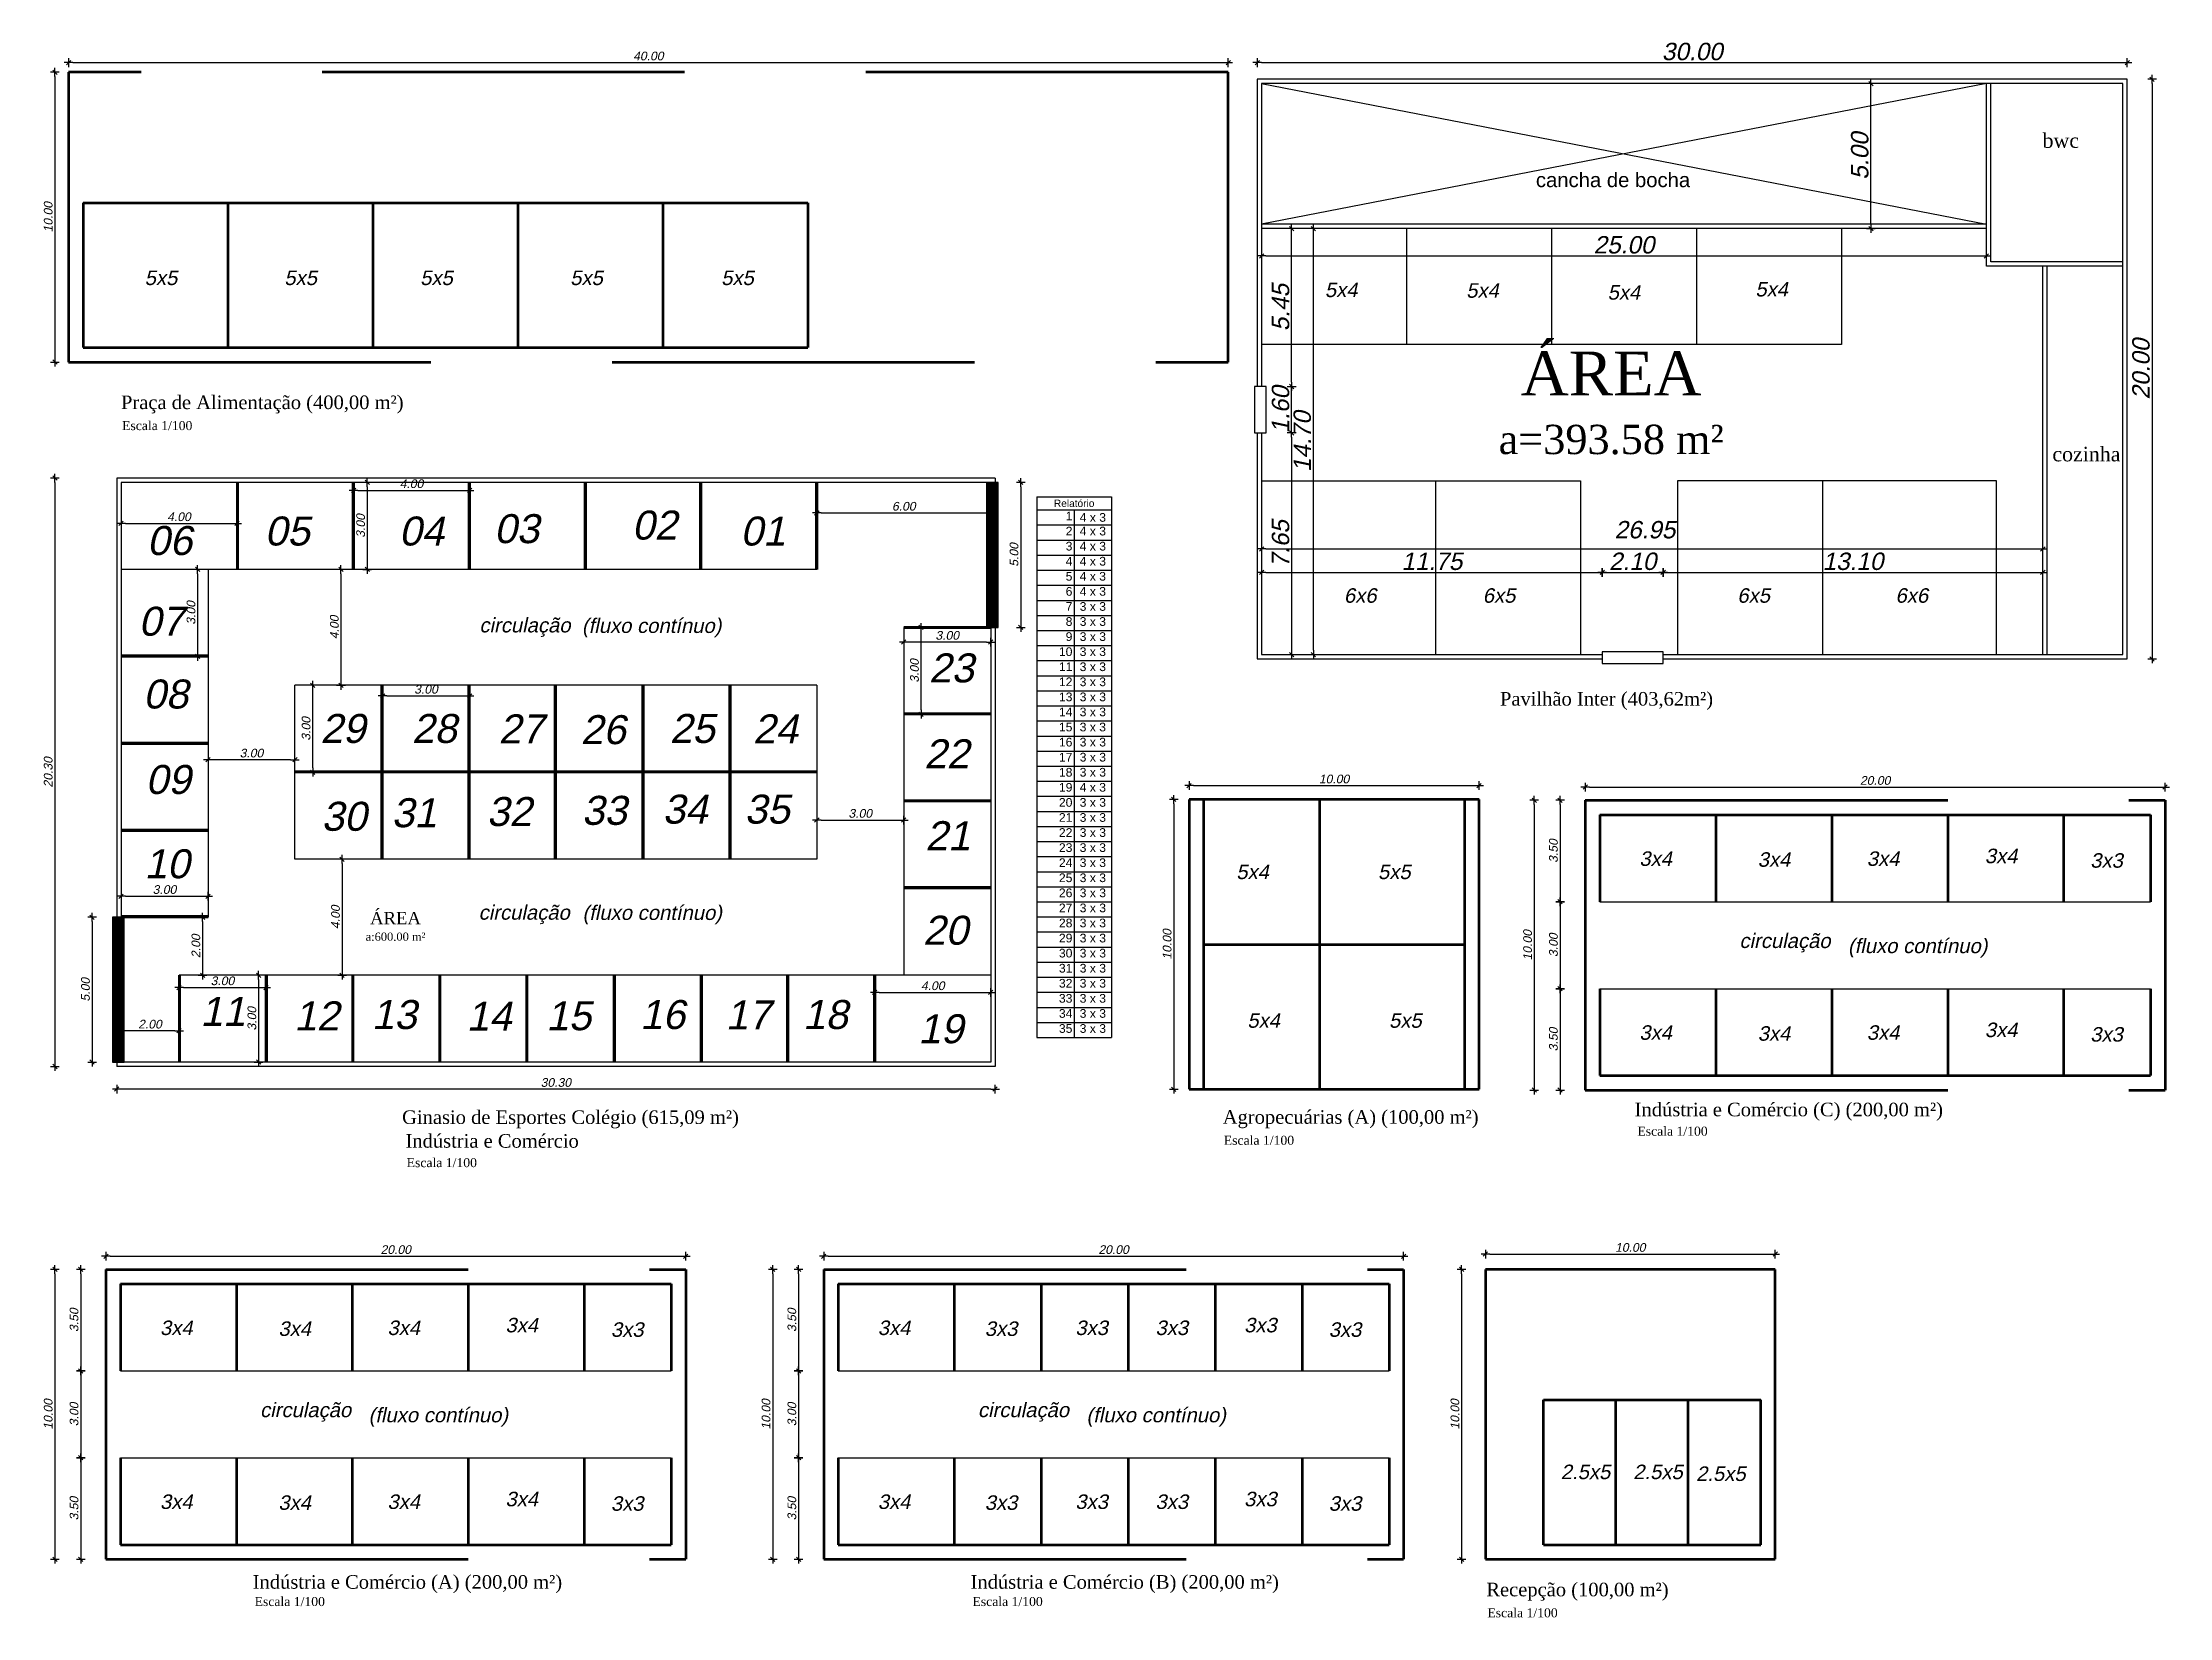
# Model space of a CAD drawing. Header units: metres. Extents: x 2113 to 5678, y -2764 to 956.
# Drawn here: x 3566.3 to 3639.7, y 221.6 to 275.9 of the extents above; entities that cross this region are included whole.
import ezdxf

# ---------------------------------------------------------------- set-up
doc = ezdxf.new("R2010")
doc.units = ezdxf.units.M
doc.header["$MEASUREMENT"] = 0
doc.linetypes.add('DASHED2', pattern=[0.375, 0.25, -0.125])
for name, color, linetype in [('COTASOK', 1, 'Continuous'), ('HACHURAS', 8, 'Continuous'), ('PAREDE', 7, 'Continuous'), ('TextoÁreas', 7, 'Continuous')]:
    doc.layers.add(name, color=color, linetype=linetype)
doc.styles.add('JEF', font='times.ttf', dxfattribs={"height": 0.3})
doc.styles.add('ROMANS', font='romans.shx')
doc.styles.get("Standard").update_dxf_attribs({"font": 'arial.ttf'})
doc.styles.add('TimesNewRoman', font='times.ttf')
doc.styles.add('util2000', font='arial.ttf', dxfattribs={"oblique": 12.000028})
doc.dimstyles.new('int_1-50_m_MS_50', dxfattribs={"dimscale": 0.05, "dimtxt": 3, "dimasz": 1.5, "dimexe": 1, "dimexo": 0, "dimgap": 0.75, "dimtad": 1, "dimzin": 1, "dimdsep": 46, "dimtxsty": 'util2000', "dimblk": '_U2_SETA01', "dimcen": 1.5, "dimse1": 1, "dimse2": 1, "dimclrd": 1, "dimclre": 1, "dimclrt": 1, "dimazin": 3, "dimtfac": 1, "dimtix": 1, "dimtmove": 1, "dimatfit": 3, "dimldrblk": '_U2_SETA02', "dimfxl": 1, "dimtzin": 12, "dimarcsym": 0})
pattern_1 = [(45, (-413846.368823, -6968877.543737), (-0.02209708691208, 0.02209708691208), [])]

msp = doc.modelspace()

# ---------------------------------------------------------------- texts
at = {"layer": 'COTASOK', "style": 'JEF'}
for s, p in [('Praça de Alimentação (400,00 m²)', (3569.008, 263.25)), ('Pavilhão Inter (403,62m²)', (3616.573, 253.021)), ('Indústria e Comércio (C) (200,00 m²)', (3621.22, 238.853)), ('Ginasio de Esportes Colégio', (3578.704, 238.589)), ('Ginasio de Esportes Colégio (615,09 m²)', (3578.704, 238.589)), ('Agropecuárias (A) (100,00 m²)', (3607.011, 238.595)), ('Indústria e Comércio', (3578.822, 237.77)), ('Indústria e Comércio', (3578.822, 237.77)), ('Indústria e Comércio (A) (200,00 m²)', (3573.552, 222.555)), ('Indústria e Comércio (B) (200,00 m²)', (3598.313, 222.555)), ('Recepção (100,00 m²)', (3616.102, 222.293))]:
    msp.add_text(s, height=0.46875, dxfattribs=at).set_placement(p)
at = {"layer": 'COTASOK', "char_height": 0.3125, "width": 11.83437, "attachment_point": 1, "style": 'JEF'}
for insert in [(3569.046, 262.838), (3621.313, 238.496), (3621.313, 238.496), (3607.048, 238.182), (3578.862, 237.411), (3578.862, 237.411), (3573.618, 222.27), (3573.618, 222.27), (3598.378, 222.27), (3598.378, 222.27), (3616.139, 221.881)]:
    msp.add_mtext('Escala 1/100', dxfattribs=dict(at, insert=insert))
at = {"layer": 'PAREDE', "char_height": 0.5, "attachment_point": 1, "rotation": 0, "style": 'ROMANS'}
for s, insert, width in [('{\\fTimes New Roman|b0|i0|c0|p18;bwc}', (3635.289, 272.763), 1.28891), ('{\\fTimes New Roman|b0|i0|c0|p18;bwc}', (3635.289, 272.763), 1.28891), ('{\\f@Arial Unicode MS|b0|i0|c0|p34;\\C256;cancha de bocha}', (3617.813, 271.407), 6.51931), ('{\\fTimes New Roman|b0|i0|c0|p18;cozinha}', (3635.627, 261.948), 1.28891)]:
    msp.add_mtext(s, dxfattribs=dict(at, insert=insert, width=width))
at = {"layer": 'PAREDE', "color": 1, "attachment_point": 7, "rotation": 359.96781, "style": 'util2000'}
for s, insert, char_height in [('{\\f@Arial Unicode MS|b0|i0|c0|p34;\\C256;5x5}', (3569.824, 267.522), 0.5), ('{\\f@Arial Unicode MS|b0|i0|c0|p34;\\C256;5x5}', (3574.641, 267.522), 0.5), ('{\\f@Arial Unicode MS|b0|i0|c0|p34;\\C256;5x5}', (3579.327, 267.522), 0.5), ('{\\f@Arial Unicode MS|b0|i0|c0|p34;\\C256;5x5}', (3584.502, 267.522), 0.5), ('{\\f@Arial Unicode MS|b0|i0|c0|p34;\\C256;5x5}', (3589.709, 267.522), 0.5), ('{\\f@Arial Unicode MS|b0|i0|c0|p34;\\C256;5x4}', (3610.532, 267.107), 0.5), ('{\\f@Arial Unicode MS|b0|i0|c0|p34;\\C256;5x4}', (3615.408, 267.085), 0.5), ('{\\f@Arial Unicode MS|b0|i0|c0|p34;\\C256;5x4}', (3620.285, 267.019), 0.5), ('{\\f@Arial Unicode MS|b0|i0|c0|p34;\\C256;5x4}', (3625.381, 267.129), 0.5), ('{\\f@Arial Unicode MS|b0|i0|c0|p34;\\C256;\\P\\H1.4286x;02}', (3586.635, 258.735), 0.7), ('{\\f@Arial Unicode MS|b0|i0|c0|p34;\\C256;\\P\\H1.4286x;02}', (3586.635, 258.735), 0.7), ('{\\f@Arial Unicode MS|b0|i0|c0|p34;\\C256;\\P\\H1.4286x;06}', (3569.908, 258.203), 0.7), ('{\\f@Arial Unicode MS|b0|i0|c0|p34;\\C256;\\P\\H1.4286x;06}', (3569.908, 258.203), 0.7), ('{\\f@Arial Unicode MS|b0|i0|c0|p34;\\C256;\\P\\H1.4286x;05}', (3573.967, 258.53), 0.7), ('{\\f@Arial Unicode MS|b0|i0|c0|p34;\\C256;\\P\\H1.4286x;05}', (3573.967, 258.53), 0.7), ('{\\f@Arial Unicode MS|b0|i0|c0|p34;\\C256;\\P\\H1.4286x;04}', (3578.599, 258.53), 0.7), ('{\\f@Arial Unicode MS|b0|i0|c0|p34;\\C256;\\P\\H1.4286x;04}', (3578.599, 258.53), 0.7), ('{\\f@Arial Unicode MS|b0|i0|c0|p34;\\C256;\\P\\H1.4286x;03}', (3581.879, 258.612), 0.7), ('{\\f@Arial Unicode MS|b0|i0|c0|p34;\\C256;\\P\\H1.4286x;03}', (3581.879, 258.612), 0.7), ('{\\f@Arial Unicode MS|b0|i0|c0|p34;\\C256;\\P\\H1.4286x;01}', (3590.374, 258.529), 0.7), ('{\\f@Arial Unicode MS|b0|i0|c0|p34;\\C256;\\P\\H1.4286x;01}', (3590.374, 258.529), 0.7), ('{\\f@Arial Unicode MS|b0|i0|c0|p34;\\C256;6x6}', (3611.19, 256.563), 0.5), ('{\\f@Arial Unicode MS|b0|i0|c0|p34;\\C256;6x5}', (3615.978, 256.563), 0.5), ('{\\f@Arial Unicode MS|b0|i0|c0|p34;\\C256;6x5}', (3624.759, 256.563), 0.5), ('{\\f@Arial Unicode MS|b0|i0|c0|p34;\\C256;6x6}', (3630.215, 256.563), 0.5), ('{\\f@Arial Unicode MS|b0|i0|c0|p34;\\C256;\\P\\H1.4286x;07}', (3569.621, 255.418), 0.7), ('{\\f@Arial Unicode MS|b0|i0|c0|p34;\\C256;\\P\\H1.4286x;07}', (3569.621, 255.418), 0.7), ('{\\f@Arial Unicode MS|b0|i0|c0|p34;\\C256;circulação}', (3581.37, 255.393), 0.5), ('{\\f@Arial Unicode MS|b0|i0|c0|p34;\\C256;circulação}', (3581.37, 255.393), 0.5), ('{\\f@Arial Unicode MS|b0|i0|c0|p34;\\C256;(fluxo contínuo)}', (3584.905, 255.379), 0.5), ('{\\f@Arial Unicode MS|b0|i0|c0|p34;\\C256;(fluxo contínuo)}', (3584.905, 255.379), 0.5), ('{\\f@Arial Unicode MS|b0|i0|c0|p34;\\C256;\\P\\H1.4286x;23}', (3596.876, 253.808), 0.7), ('{\\f@Arial Unicode MS|b0|i0|c0|p34;\\C256;\\P\\H1.4286x;23}', (3596.876, 253.808), 0.7), ('{\\f@Arial Unicode MS|b0|i0|c0|p34;\\C256;\\P\\H1.4286x;08}', (3569.777, 252.907), 0.7), ('{\\f@Arial Unicode MS|b0|i0|c0|p34;\\C256;\\P\\H1.4286x;08}', (3569.777, 252.907), 0.7), ('{\\f@Arial Unicode MS|b0|i0|c0|p34;\\C256;\\P\\H1.4286x;29}', (3575.885, 251.719), 0.7), ('{\\f@Arial Unicode MS|b0|i0|c0|p34;\\C256;\\P\\H1.4286x;29}', (3575.885, 251.719), 0.7), ('{\\f@Arial Unicode MS|b0|i0|c0|p34;\\C256;\\P\\H1.4286x;28}', (3579.042, 251.719), 0.7), ('{\\f@Arial Unicode MS|b0|i0|c0|p34;\\C256;\\P\\H1.4286x;28}', (3579.042, 251.719), 0.7), ('{\\f@Arial Unicode MS|b0|i0|c0|p34;\\C256;\\P\\H1.4286x;27}', (3582.035, 251.719), 0.7), ('{\\f@Arial Unicode MS|b0|i0|c0|p34;\\C256;\\P\\H1.4286x;27}', (3582.035, 251.719), 0.7), ('{\\f@Arial Unicode MS|b0|i0|c0|p34;\\C256;\\P\\H1.4286x;26}', (3584.864, 251.678), 0.7), ('{\\f@Arial Unicode MS|b0|i0|c0|p34;\\C256;\\P\\H1.4286x;26}', (3584.864, 251.678), 0.7), ('{\\f@Arial Unicode MS|b0|i0|c0|p34;\\C256;\\P\\H1.4286x;25}', (3587.938, 251.719), 0.7), ('{\\f@Arial Unicode MS|b0|i0|c0|p34;\\C256;\\P\\H1.4286x;25}', (3587.938, 251.719), 0.7), ('{\\f@Arial Unicode MS|b0|i0|c0|p34;\\C256;\\P\\H1.4286x;24}', (3590.808, 251.719), 0.7), ('{\\f@Arial Unicode MS|b0|i0|c0|p34;\\C256;\\P\\H1.4286x;24}', (3590.808, 251.719), 0.7), ('{\\f@Arial Unicode MS|b0|i0|c0|p34;\\C256;\\P\\H1.4286x;22}', (3596.712, 250.859), 0.7), ('{\\f@Arial Unicode MS|b0|i0|c0|p34;\\C256;\\P\\H1.4286x;22}', (3596.712, 250.859), 0.7), ('{\\f@Arial Unicode MS|b0|i0|c0|p34;\\C256;\\P\\H1.4286x;09}', (3569.859, 249.959), 0.7), ('{\\f@Arial Unicode MS|b0|i0|c0|p34;\\C256;\\P\\H1.4286x;09}', (3569.859, 249.959), 0.7), ('{\\f@Arial Unicode MS|b0|i0|c0|p34;\\C256;\\P\\H1.4286x;30}', (3575.926, 248.689), 0.7), ('{\\f@Arial Unicode MS|b0|i0|c0|p34;\\C256;\\P\\H1.4286x;30}', (3575.926, 248.689), 0.7), ('{\\f@Arial Unicode MS|b0|i0|c0|p34;\\C256;\\P\\H1.4286x;31}', (3578.345, 248.812), 0.7), ('{\\f@Arial Unicode MS|b0|i0|c0|p34;\\C256;\\P\\H1.4286x;31}', (3578.345, 248.812), 0.7), ('{\\f@Arial Unicode MS|b0|i0|c0|p34;\\C256;\\P\\H1.4286x;32}', (3581.625, 248.853), 0.7), ('{\\f@Arial Unicode MS|b0|i0|c0|p34;\\C256;\\P\\H1.4286x;32}', (3581.625, 248.853), 0.7), ('{\\f@Arial Unicode MS|b0|i0|c0|p34;\\C256;\\P\\H1.4286x;33}', (3584.905, 248.894), 0.7), ('{\\f@Arial Unicode MS|b0|i0|c0|p34;\\C256;\\P\\H1.4286x;33}', (3584.905, 248.894), 0.7), ('{\\f@Arial Unicode MS|b0|i0|c0|p34;\\C256;\\P\\H1.4286x;34}', (3587.692, 248.935), 0.7), ('{\\f@Arial Unicode MS|b0|i0|c0|p34;\\C256;\\P\\H1.4286x;34}', (3587.692, 248.935), 0.7), ('{\\f@Arial Unicode MS|b0|i0|c0|p34;\\C256;\\P\\H1.4286x;35}', (3590.521, 248.935), 0.7), ('{\\f@Arial Unicode MS|b0|i0|c0|p34;\\C256;\\P\\H1.4286x;35}', (3590.521, 248.935), 0.7), ('{\\f@Arial Unicode MS|b0|i0|c0|p34;\\C256;\\P\\H1.4286x;21}', (3596.753, 248.034), 0.7), ('{\\f@Arial Unicode MS|b0|i0|c0|p34;\\C256;\\P\\H1.4286x;21}', (3596.753, 248.034), 0.7), ('{\\f@Arial Unicode MS|b0|i0|c0|p34;\\C256;\\P\\H1.4286x;10}', (3569.818, 247.051), 0.7), ('{\\f@Arial Unicode MS|b0|i0|c0|p34;\\C256;\\P\\H1.4286x;10}', (3569.818, 247.051), 0.7), ('{\\f@Arial Unicode MS|b0|i0|c0|p34;\\C256;3x4}', (3621.38, 247.485), 0.5), ('{\\f@Arial Unicode MS|b0|i0|c0|p34;\\C256;3x4}', (3625.464, 247.454), 0.5), ('{\\f@Arial Unicode MS|b0|i0|c0|p34;\\C256;3x4}', (3629.227, 247.485), 0.5), ('{\\f@Arial Unicode MS|b0|i0|c0|p34;\\C256;3x4}', (3633.298, 247.578), 0.5), ('{\\f@Arial Unicode MS|b0|i0|c0|p34;\\C256;5x4}', (3607.477, 247.028), 0.5), ('{\\f@Arial Unicode MS|b0|i0|c0|p34;\\C256;5x5}', (3612.364, 247.028), 0.5), ('{\\f@Arial Unicode MS|b0|i0|c0|p34;\\C256;3x3}', (3636.933, 247.423), 0.5), ('{\\f@Arial Unicode MS|b0|i0|c0|p34;\\C256;circulação}', (3581.344, 245.482), 0.5), ('{\\f@Arial Unicode MS|b0|i0|c0|p34;\\C256;circulação}', (3581.344, 245.482), 0.5), ('{\\f@Arial Unicode MS|b0|i0|c0|p34;\\C256;(fluxo contínuo)}', (3584.925, 245.478), 0.5), ('{\\f@Arial Unicode MS|b0|i0|c0|p34;\\C256;(fluxo contínuo)}', (3584.925, 245.478), 0.5), ('{\\f@Arial Unicode MS|b0|i0|c0|p34;\\C256;\\P\\H1.4286x;20}', (3596.671, 244.758), 0.7), ('{\\f@Arial Unicode MS|b0|i0|c0|p34;\\C256;\\P\\H1.4286x;20}', (3596.671, 244.758), 0.7), ('{\\f@Arial Unicode MS|b0|i0|c0|p34;\\C256;circulação}', (3624.831, 244.505), 0.5), ('{\\f@Arial Unicode MS|b0|i0|c0|p34;\\C256;circulação}', (3624.831, 244.505), 0.5), ('{\\f@Arial Unicode MS|b0|i0|c0|p34;\\C256;(fluxo contínuo)}', (3628.574, 244.333), 0.5), ('{\\f@Arial Unicode MS|b0|i0|c0|p34;\\C256;(fluxo contínuo)}', (3628.574, 244.333), 0.5), ('{\\f@Arial Unicode MS|b0|i0|c0|p34;\\C256;\\P\\H1.4286x;11}', (3571.745, 241.973), 0.7), ('{\\f@Arial Unicode MS|b0|i0|c0|p34;\\C256;\\P\\H1.4286x;11}', (3571.745, 241.973), 0.7), ('{\\f@Arial Unicode MS|b0|i0|c0|p34;\\C256;\\P\\H1.4286x;12}', (3574.983, 241.819), 0.7), ('{\\f@Arial Unicode MS|b0|i0|c0|p34;\\C256;\\P\\H1.4286x;12}', (3574.983, 241.819), 0.7), ('{\\f@Arial Unicode MS|b0|i0|c0|p34;\\C256;\\P\\H1.4286x;13}', (3577.657, 241.85), 0.7), ('{\\f@Arial Unicode MS|b0|i0|c0|p34;\\C256;\\P\\H1.4286x;13}', (3577.657, 241.85), 0.7), ('{\\f@Arial Unicode MS|b0|i0|c0|p34;\\C256;\\P\\H1.4286x;16}', (3586.913, 241.85), 0.7), ('{\\f@Arial Unicode MS|b0|i0|c0|p34;\\C256;\\P\\H1.4286x;16}', (3586.913, 241.85), 0.7), ('{\\f@Arial Unicode MS|b0|i0|c0|p34;\\C256;\\P\\H1.4286x;17}', (3589.865, 241.85), 0.7), ('{\\f@Arial Unicode MS|b0|i0|c0|p34;\\C256;\\P\\H1.4286x;17}', (3589.865, 241.85), 0.7), ('{\\f@Arial Unicode MS|b0|i0|c0|p34;\\C256;\\P\\H1.4286x;18}', (3592.53, 241.85), 0.7), ('{\\f@Arial Unicode MS|b0|i0|c0|p34;\\C256;\\P\\H1.4286x;18}', (3592.53, 241.85), 0.7), ('{\\f@Arial Unicode MS|b0|i0|c0|p34;\\C256;\\P\\H1.4286x;14}', (3580.928, 241.809), 0.7), ('{\\f@Arial Unicode MS|b0|i0|c0|p34;\\C256;\\P\\H1.4286x;14}', (3580.928, 241.809), 0.7), ('{\\f@Arial Unicode MS|b0|i0|c0|p34;\\C256;\\P\\H1.4286x;15}', (3583.675, 241.809), 0.7), ('{\\f@Arial Unicode MS|b0|i0|c0|p34;\\C256;\\P\\H1.4286x;15}', (3583.675, 241.809), 0.7), ('{\\f@Arial Unicode MS|b0|i0|c0|p34;\\C256;\\P\\H1.4286x;19}', (3596.507, 241.359), 0.7), ('{\\f@Arial Unicode MS|b0|i0|c0|p34;\\C256;\\P\\H1.4286x;19}', (3596.507, 241.359), 0.7), ('{\\f@Arial Unicode MS|b0|i0|c0|p34;\\C256;5x4}', (3607.858, 241.9), 0.5), ('{\\f@Arial Unicode MS|b0|i0|c0|p34;\\C256;5x5}', (3612.745, 241.9), 0.5), ('{\\f@Arial Unicode MS|b0|i0|c0|p34;\\C256;3x4}', (3621.38, 241.485), 0.5), ('{\\f@Arial Unicode MS|b0|i0|c0|p34;\\C256;3x4}', (3625.464, 241.454), 0.5), ('{\\f@Arial Unicode MS|b0|i0|c0|p34;\\C256;3x4}', (3629.227, 241.485), 0.5), ('{\\f@Arial Unicode MS|b0|i0|c0|p34;\\C256;3x4}', (3633.298, 241.578), 0.5), ('{\\f@Arial Unicode MS|b0|i0|c0|p34;\\C256;3x3}', (3636.933, 241.423), 0.5), ('{\\f@Arial Unicode MS|b0|i0|c0|p34;\\C256;3x4}', (3582.27, 231.393), 0.5), ('{\\f@Arial Unicode MS|b0|i0|c0|p34;\\C256;3x3}', (3607.748, 231.393), 0.5), ('{\\f@Arial Unicode MS|b0|i0|c0|p34;\\C256;3x4}', (3570.353, 231.3), 0.5), ('{\\f@Arial Unicode MS|b0|i0|c0|p34;\\C256;3x4}', (3574.437, 231.269), 0.5), ('{\\f@Arial Unicode MS|b0|i0|c0|p34;\\C256;3x4}', (3578.2, 231.3), 0.5), ('{\\f@Arial Unicode MS|b0|i0|c0|p34;\\C256;3x3}', (3585.906, 231.238), 0.5), ('{\\f@Arial Unicode MS|b0|i0|c0|p34;\\C256;3x4}', (3595.113, 231.3), 0.5), ('{\\f@Arial Unicode MS|b0|i0|c0|p34;\\C256;3x3}', (3598.803, 231.269), 0.5), ('{\\f@Arial Unicode MS|b0|i0|c0|p34;\\C256;3x3}', (3601.925, 231.3), 0.5), ('{\\f@Arial Unicode MS|b0|i0|c0|p34;\\C256;3x3}', (3604.69, 231.3), 0.5), ('{\\f@Arial Unicode MS|b0|i0|c0|p34;\\C256;3x3}', (3610.667, 231.238), 0.5), ('{\\f@Arial Unicode MS|b0|i0|c0|p34;\\C256;circulação}', (3573.804, 228.32), 0.5), ('{\\f@Arial Unicode MS|b0|i0|c0|p34;\\C256;circulação}', (3573.804, 228.32), 0.5), ('{\\f@Arial Unicode MS|b0|i0|c0|p34;\\C256;circulação}', (3598.565, 228.32), 0.5), ('{\\f@Arial Unicode MS|b0|i0|c0|p34;\\C256;circulação}', (3598.565, 228.32), 0.5), ('{\\f@Arial Unicode MS|b0|i0|c0|p34;\\C256;(fluxo contínuo)}', (3577.547, 228.148), 0.5), ('{\\f@Arial Unicode MS|b0|i0|c0|p34;\\C256;(fluxo contínuo)}', (3577.547, 228.148), 0.5), ('{\\f@Arial Unicode MS|b0|i0|c0|p34;\\C256;(fluxo contínuo)}', (3602.308, 228.148), 0.5), ('{\\f@Arial Unicode MS|b0|i0|c0|p34;\\C256;(fluxo contínuo)}', (3602.308, 228.148), 0.5), ('{\\f@Arial Unicode MS|b0|i0|c0|p34;\\C256;2.5x5}', (3618.669, 226.328), 0.5), ('{\\f@Arial Unicode MS|b0|i0|c0|p34;\\C256;2.5x5}', (3621.169, 226.328), 0.5), ('{\\f@Arial Unicode MS|b0|i0|c0|p34;\\C256;2.5x5}', (3623.337, 226.266), 0.5), ('{\\f@Arial Unicode MS|b0|i0|c0|p34;\\C256;3x4}', (3570.353, 225.3), 0.5), ('{\\f@Arial Unicode MS|b0|i0|c0|p34;\\C256;3x4}', (3574.437, 225.269), 0.5), ('{\\f@Arial Unicode MS|b0|i0|c0|p34;\\C256;3x4}', (3578.2, 225.3), 0.5), ('{\\f@Arial Unicode MS|b0|i0|c0|p34;\\C256;3x4}', (3582.27, 225.393), 0.5), ('{\\f@Arial Unicode MS|b0|i0|c0|p34;\\C256;3x3}', (3585.906, 225.238), 0.5), ('{\\f@Arial Unicode MS|b0|i0|c0|p34;\\C256;3x4}', (3595.113, 225.3), 0.5), ('{\\f@Arial Unicode MS|b0|i0|c0|p34;\\C256;3x3}', (3598.803, 225.269), 0.5), ('{\\f@Arial Unicode MS|b0|i0|c0|p34;\\C256;3x3}', (3601.925, 225.3), 0.5), ('{\\f@Arial Unicode MS|b0|i0|c0|p34;\\C256;3x3}', (3604.69, 225.3), 0.5), ('{\\f@Arial Unicode MS|b0|i0|c0|p34;\\C256;3x3}', (3607.748, 225.393), 0.5), ('{\\f@Arial Unicode MS|b0|i0|c0|p34;\\C256;3x3}', (3610.667, 225.238), 0.5)]:
    msp.add_mtext(s, dxfattribs=dict(at, insert=insert, char_height=char_height))
at = {"layer": 'TextoÁreas', "attachment_point": 5, "style": 'TimesNewRoman'}
for s, insert, char_height in [('{\\C5;ÁREA}\\P{\\H0.6667x;\\C1;a=393.58 m²}', (3620.409, 263.457), 1.5163), ('{\\fTimes New Roman|b0|i0|c186|p18;\\C1;ÁREA\\C256;\\P\\H0.6667x;\\C5;a:\\fTimes New Roman|b0|i0|c0|p18;600\\fTimes New Roman|b0|i0|c186|p18;.\\fTimes New Roman|b0|i0|c0|p18;00\\fTimes New Roman|b0|i0|c186|p18; m²}', (3578.477, 245.402), 0.426254), ('{\\fTimes New Roman|b0|i0|c186|p18;\\C1;ÁREA\\C256;\\P\\H0.6667x;\\C5;a:\\fTimes New Roman|b0|i0|c0|p18;600\\fTimes New Roman|b0|i0|c186|p18;.\\fTimes New Roman|b0|i0|c0|p18;00\\fTimes New Roman|b0|i0|c186|p18; m²}', (3578.477, 245.402), 0.426254)]:
    msp.add_mtext(s, dxfattribs=dict(at, insert=insert, char_height=char_height))

# ---------------------------------------------------------------- blocks, each defined once
blk = doc.blocks.new('_U2_SETA01')
at = {"color": 0}
for p, q in [((-1, 0), (1, 0)), ((0, -1), (0, 1))]:
    blk.add_line(p, q, dxfattribs=at)
blk.add_line((-0.5, -0.5), (0.5, 0.5))
blk = doc.blocks.new('*D17')
at = {"layer": 'Defpoints', "color": 0, "ltscale": 0.3, "transparency": 16777216}
for p in [(3638.212, 275.202), (3608.202, 274.63), (3638.212, 274.63)]:
    blk.add_point(p, dxfattribs=at)
at = {"layer": 'PAREDE', "color": 1, "lineweight": -2, "ltscale": 0.3, "transparency": 16777216}
blk.add_line((3608.352, 275.202), (3638.062, 275.202), dxfattribs=at)
at = {"layer": 'PAREDE', "color": 1, "lineweight": -2, "ltscale": 0.3, "transparency": 16777216, "xscale": 0.15, "yscale": 0.15, "zscale": 0.15, "rotation": 180}
blk.add_blockref('_U2_SETA01', (3608.202, 275.202), dxfattribs=at)
at = {"layer": 'PAREDE', "color": 1, "lineweight": -2, "ltscale": 0.3, "transparency": 16777216, "xscale": 0.15, "yscale": 0.15, "zscale": 0.15}
blk.add_blockref('_U2_SETA01', (3638.212, 275.202), dxfattribs=at)
at = {"layer": 'PAREDE', "color": 1, "ltscale": 0.3, "transparency": 16777216, "insert": (3623.207, 275.583), "char_height": 0.3, "attachment_point": 5, "style": 'util2000'}
blk.add_mtext('{\\H2x;30.00}', dxfattribs=at)
blk = doc.blocks.new('_U2_SETA02')
blk.add_solid([(-1, -0.17), (0, 0), (-1, 0.17)])
blk = doc.blocks.new('*D25')
at = {"layer": 'Defpoints', "color": 0, "ltscale": 0.3, "transparency": 16777216}
for p in [(3608.507, 262.43), (3608.352, 254.78), (3609.388, 254.78)]:
    blk.add_point(p, dxfattribs=at)
at = {"layer": 'PAREDE', "color": 1, "lineweight": -2, "ltscale": 0.3, "transparency": 16777216}
blk.add_line((3609.388, 262.28), (3609.388, 254.93), dxfattribs=at)
at = {"layer": 'PAREDE', "color": 1, "lineweight": -2, "ltscale": 0.3, "transparency": 16777216, "xscale": 0.15, "yscale": 0.15, "zscale": 0.15}
for p, rotation in [((3609.388, 262.43), 90), ((3609.388, 254.78), 270)]:
    blk.add_blockref('_U2_SETA01', p, dxfattribs=dict(at, rotation=rotation))
at = {"layer": 'PAREDE', "color": 1, "ltscale": 0.3, "transparency": 16777216, "insert": (3609.007, 258.605), "char_height": 0.3, "attachment_point": 5, "rotation": 90, "style": 'util2000'}
blk.add_mtext('{\\H2x;7.65}', dxfattribs=at)
blk = doc.blocks.new('*D26')
at = {"layer": 'Defpoints', "color": 0, "ltscale": 0.3, "transparency": 16777216}
for p in [(3608.507, 264.03), (3609.388, 264.03), (3608.507, 262.43)]:
    blk.add_point(p, dxfattribs=at)
at = {"layer": 'PAREDE', "color": 1, "lineweight": -2, "ltscale": 0.3, "transparency": 16777216}
for p, q in [((3609.388, 264.18), (3609.388, 264.33)), ((3609.388, 262.43), (3609.388, 264.03)), ((3609.388, 262.28), (3609.388, 262.13))]:
    blk.add_line(p, q, dxfattribs=at)
at = {"layer": 'PAREDE', "color": 1, "lineweight": -2, "ltscale": 0.3, "transparency": 16777216, "xscale": 0.15, "yscale": 0.15, "zscale": 0.15}
for p, rotation in [((3609.388, 264.03), 270), ((3609.388, 262.43), 90)]:
    blk.add_blockref('_U2_SETA01', p, dxfattribs=dict(at, rotation=rotation))
at = {"layer": 'PAREDE', "color": 1, "ltscale": 0.3, "transparency": 16777216, "insert": (3609.007, 263.23), "char_height": 0.3, "attachment_point": 5, "rotation": 90, "style": 'util2000'}
blk.add_mtext('{\\H2x;1.60}', dxfattribs=at)
blk = doc.blocks.new('*D27')
at = {"layer": 'Defpoints', "color": 0, "ltscale": 0.3, "transparency": 16777216}
for p in [(3608.507, 269.48), (3609.388, 269.48), (3608.507, 264.03)]:
    blk.add_point(p, dxfattribs=at)
at = {"layer": 'PAREDE', "color": 1, "lineweight": -2, "ltscale": 0.3, "transparency": 16777216}
blk.add_line((3609.388, 264.18), (3609.388, 269.33), dxfattribs=at)
at = {"layer": 'PAREDE', "color": 1, "lineweight": -2, "ltscale": 0.3, "transparency": 16777216, "xscale": 0.15, "yscale": 0.15, "zscale": 0.15}
for p, rotation in [((3609.388, 269.48), 90), ((3609.388, 264.03), 270)]:
    blk.add_blockref('_U2_SETA01', p, dxfattribs=dict(at, rotation=rotation))
at = {"layer": 'PAREDE', "color": 1, "ltscale": 0.3, "transparency": 16777216, "insert": (3609.008, 266.755), "char_height": 0.3, "attachment_point": 5, "rotation": 90, "style": 'util2000'}
blk.add_mtext('{\\H2x;5.45}', dxfattribs=at)
blk = doc.blocks.new('*D18')
at = {"layer": 'Defpoints', "color": 0, "ltscale": 0.3, "transparency": 16777216}
for p in [(3638.212, 274.63), (3638.238, 254.63), (3639.067, 254.63)]:
    blk.add_point(p, dxfattribs=at)
at = {"layer": 'PAREDE', "color": 1, "lineweight": -2, "ltscale": 0.3, "transparency": 16777216}
blk.add_line((3639.067, 274.48), (3639.067, 254.78), dxfattribs=at)
at = {"layer": 'PAREDE', "color": 1, "lineweight": -2, "ltscale": 0.3, "transparency": 16777216, "xscale": 0.15, "yscale": 0.15, "zscale": 0.15}
for p, rotation in [((3639.067, 274.63), 90), ((3639.067, 254.63), 270)]:
    blk.add_blockref('_U2_SETA01', p, dxfattribs=dict(at, rotation=rotation))
at = {"layer": 'PAREDE', "color": 1, "ltscale": 0.3, "transparency": 16777216, "insert": (3638.686, 264.63), "char_height": 0.3, "attachment_point": 5, "rotation": 90, "style": 'util2000'}
blk.add_mtext('{\\H2x;20.00}', dxfattribs=at)
blk = doc.blocks.new('*D28')
at = {"layer": 'Defpoints', "color": 0, "ltscale": 0.3, "transparency": 16777216}
for p in [(3629.366, 274.48), (3629.826, 274.48), (3629.826, 269.48)]:
    blk.add_point(p, dxfattribs=at)
at = {"layer": 'PAREDE', "color": 1, "lineweight": -2, "ltscale": 0.3, "transparency": 16777216}
blk.add_line((3629.366, 269.63), (3629.366, 274.33), dxfattribs=at)
at = {"layer": 'PAREDE', "color": 1, "lineweight": -2, "ltscale": 0.3, "transparency": 16777216, "xscale": 0.15, "yscale": 0.15, "zscale": 0.15}
for p, rotation in [((3629.366, 274.48), 90), ((3629.366, 269.48), 270)]:
    blk.add_blockref('_U2_SETA01', p, dxfattribs=dict(at, rotation=rotation))
at = {"layer": 'PAREDE', "color": 1, "ltscale": 0.3, "transparency": 16777216, "insert": (3628.985, 271.98), "char_height": 0.3, "attachment_point": 5, "rotation": 90, "style": 'util2000'}
blk.add_mtext('{\\H2x;5.00}', dxfattribs=at)
blk = doc.blocks.new('*D19')
at = {"layer": 'Defpoints', "color": 0, "ltscale": 0.3, "transparency": 16777216}
for p in [(3620.102, 257.645), (3622.202, 257.645), (3622.202, 257.615)]:
    blk.add_point(p, dxfattribs=at)
at = {"layer": 'PAREDE', "color": 1, "lineweight": -2, "ltscale": 0.3, "transparency": 16777216}
blk.add_line((3620.252, 257.615), (3622.052, 257.615), dxfattribs=at)
at = {"layer": 'PAREDE', "color": 1, "lineweight": -2, "ltscale": 0.3, "transparency": 16777216, "xscale": 0.15, "yscale": 0.15, "zscale": 0.15, "rotation": 180}
blk.add_blockref('_U2_SETA01', (3620.102, 257.615), dxfattribs=at)
at = {"layer": 'PAREDE', "color": 1, "lineweight": -2, "ltscale": 0.3, "transparency": 16777216, "xscale": 0.15, "yscale": 0.15, "zscale": 0.15}
blk.add_blockref('_U2_SETA01', (3622.202, 257.615), dxfattribs=at)
at = {"layer": 'PAREDE', "color": 1, "ltscale": 0.3, "transparency": 16777216, "insert": (3621.152, 257.996), "char_height": 0.3, "attachment_point": 5, "style": 'util2000'}
blk.add_mtext('{\\H2x;2.10}', dxfattribs=at)
blk = doc.blocks.new('*D20')
at = {"layer": 'Defpoints', "color": 0, "ltscale": 0.3, "transparency": 16777216}
for p in [(3610.137, 269.48), (3610.93, 269.48), (3610.93, 254.78)]:
    blk.add_point(p, dxfattribs=at)
at = {"layer": 'PAREDE', "color": 1, "lineweight": -2, "ltscale": 0.3, "transparency": 16777216}
blk.add_line((3610.137, 254.93), (3610.137, 269.33), dxfattribs=at)
at = {"layer": 'PAREDE', "color": 1, "lineweight": -2, "ltscale": 0.3, "transparency": 16777216, "xscale": 0.15, "yscale": 0.15, "zscale": 0.15}
for p, rotation in [((3610.137, 269.48), 90), ((3610.137, 254.78), 270)]:
    blk.add_blockref('_U2_SETA01', p, dxfattribs=dict(at, rotation=rotation))
at = {"layer": 'PAREDE', "color": 1, "ltscale": 0.3, "transparency": 16777216, "insert": (3609.756, 262.13), "char_height": 0.3, "attachment_point": 5, "rotation": 90, "style": 'util2000'}
blk.add_mtext('{\\H2x;14.70}', dxfattribs=at)
blk = doc.blocks.new('*D21')
at = {"layer": 'Defpoints', "color": 0, "ltscale": 0.3, "transparency": 16777216}
for p in [(3608.352, 258.088), (3620.102, 257.615), (3620.102, 254.873)]:
    blk.add_point(p, dxfattribs=at)
at = {"layer": 'PAREDE', "color": 1, "lineweight": -2, "ltscale": 0.3, "transparency": 16777216}
blk.add_line((3608.502, 257.615), (3619.952, 257.615), dxfattribs=at)
at = {"layer": 'PAREDE', "color": 1, "lineweight": -2, "ltscale": 0.3, "transparency": 16777216, "xscale": 0.15, "yscale": 0.15, "zscale": 0.15, "rotation": 180}
blk.add_blockref('_U2_SETA01', (3608.352, 257.615), dxfattribs=at)
at = {"layer": 'PAREDE', "color": 1, "lineweight": -2, "ltscale": 0.3, "transparency": 16777216, "xscale": 0.15, "yscale": 0.15, "zscale": 0.15}
blk.add_blockref('_U2_SETA01', (3620.102, 257.615), dxfattribs=at)
at = {"layer": 'PAREDE', "color": 1, "ltscale": 0.3, "transparency": 16777216, "insert": (3614.227, 257.996), "char_height": 0.3, "attachment_point": 5, "style": 'util2000'}
blk.add_mtext('{\\H2x;11.75}', dxfattribs=at)
blk = doc.blocks.new('*D22')
at = {"layer": 'Defpoints', "color": 0, "ltscale": 0.3, "transparency": 16777216}
for p in [(3635.298, 257.615), (3635.298, 255.432), (3622.202, 254.873)]:
    blk.add_point(p, dxfattribs=at)
at = {"layer": 'PAREDE', "color": 1, "lineweight": -2, "ltscale": 0.3, "transparency": 16777216}
blk.add_line((3622.352, 257.615), (3635.148, 257.615), dxfattribs=at)
at = {"layer": 'PAREDE', "color": 1, "lineweight": -2, "ltscale": 0.3, "transparency": 16777216, "xscale": 0.15, "yscale": 0.15, "zscale": 0.15, "rotation": 180}
blk.add_blockref('_U2_SETA01', (3622.202, 257.615), dxfattribs=at)
at = {"layer": 'PAREDE', "color": 1, "lineweight": -2, "ltscale": 0.3, "transparency": 16777216, "xscale": 0.15, "yscale": 0.15, "zscale": 0.15}
blk.add_blockref('_U2_SETA01', (3635.298, 257.615), dxfattribs=at)
at = {"layer": 'PAREDE', "color": 1, "ltscale": 0.3, "transparency": 16777216, "insert": (3628.75, 257.996), "char_height": 0.3, "attachment_point": 5, "style": 'util2000'}
blk.add_mtext('{\\H2x;13.10}', dxfattribs=at)
blk = doc.blocks.new('*D23')
at = {"layer": 'Defpoints', "color": 0, "ltscale": 0.3, "transparency": 16777216}
for p in [(3635.298, 258.425), (3608.352, 258.156), (3635.298, 258.156)]:
    blk.add_point(p, dxfattribs=at)
at = {"layer": 'PAREDE', "color": 1, "lineweight": -2, "ltscale": 0.3, "transparency": 16777216}
blk.add_line((3608.502, 258.425), (3635.148, 258.425), dxfattribs=at)
at = {"layer": 'PAREDE', "color": 1, "lineweight": -2, "ltscale": 0.3, "transparency": 16777216, "xscale": 0.15, "yscale": 0.15, "zscale": 0.15, "rotation": 180}
blk.add_blockref('_U2_SETA01', (3608.352, 258.425), dxfattribs=at)
at = {"layer": 'PAREDE', "color": 1, "lineweight": -2, "ltscale": 0.3, "transparency": 16777216, "xscale": 0.15, "yscale": 0.15, "zscale": 0.15}
blk.add_blockref('_U2_SETA01', (3635.298, 258.425), dxfattribs=at)
at = {"layer": 'PAREDE', "color": 1, "ltscale": 0.3, "transparency": 16777216, "insert": (3621.575, 259.086), "char_height": 0.3, "attachment_point": 5, "style": 'util2000'}
blk.add_mtext('{\\H2x;26.95}', dxfattribs=at)
blk = doc.blocks.new('*D24')
at = {"layer": 'Defpoints', "color": 0, "ltscale": 0.3, "transparency": 16777216}
for p in [(3608.352, 269.48), (3633.352, 269.48), (3633.352, 268.533)]:
    blk.add_point(p, dxfattribs=at)
at = {"layer": 'PAREDE', "color": 1, "lineweight": -2, "ltscale": 0.3, "transparency": 16777216}
blk.add_line((3608.502, 268.533), (3633.202, 268.533), dxfattribs=at)
at = {"layer": 'PAREDE', "color": 1, "lineweight": -2, "ltscale": 0.3, "transparency": 16777216, "xscale": 0.15, "yscale": 0.15, "zscale": 0.15, "rotation": 180}
blk.add_blockref('_U2_SETA01', (3608.352, 268.533), dxfattribs=at)
at = {"layer": 'PAREDE', "color": 1, "lineweight": -2, "ltscale": 0.3, "transparency": 16777216, "xscale": 0.15, "yscale": 0.15, "zscale": 0.15}
blk.add_blockref('_U2_SETA01', (3633.352, 268.533), dxfattribs=at)
at = {"layer": 'PAREDE', "color": 1, "ltscale": 0.3, "transparency": 16777216, "insert": (3620.852, 268.914), "char_height": 0.3, "attachment_point": 5, "style": 'util2000'}
blk.add_mtext('{\\H2x;25.00}', dxfattribs=at)
blk = doc.blocks.new('*D54')
at = {"layer": 'Defpoints', "color": 0, "ltscale": 0.3, "transparency": 16777216}
for p in [(3568.86, 260.871), (3566.728, 240.571), (3570.383, 240.571)]:
    blk.add_point(p, dxfattribs=at)
at = {"layer": 'PAREDE', "color": 1, "lineweight": -2, "ltscale": 0.3, "transparency": 16777216}
blk.add_line((3566.728, 260.721), (3566.728, 240.721), dxfattribs=at)
at = {"layer": 'PAREDE', "color": 1, "lineweight": -2, "ltscale": 0.3, "transparency": 16777216, "xscale": 0.15, "yscale": 0.15, "zscale": 0.15}
for p, rotation in [((3566.728, 260.871), 90), ((3566.728, 240.571), 270)]:
    blk.add_blockref('_U2_SETA01', p, dxfattribs=dict(at, rotation=rotation))
at = {"layer": 'PAREDE', "color": 1, "ltscale": 0.3, "transparency": 16777216, "insert": (3566.499, 250.721), "char_height": 0.3, "attachment_point": 5, "rotation": 90, "style": 'util2000'}
blk.add_mtext('20.30', dxfattribs=at)
blk = doc.blocks.new('*D55')
at = {"layer": 'Defpoints', "color": 0, "ltscale": 0.3, "transparency": 16777216}
for p in [(3568.716, 245.721), (3568.012, 240.721), (3568.716, 240.721)]:
    blk.add_point(p, dxfattribs=at)
at = {"layer": 'PAREDE', "color": 1, "lineweight": -2, "ltscale": 0.3, "transparency": 16777216}
blk.add_line((3568.012, 245.571), (3568.012, 240.871), dxfattribs=at)
at = {"layer": 'PAREDE', "color": 1, "lineweight": -2, "ltscale": 0.3, "transparency": 16777216, "xscale": 0.15, "yscale": 0.15, "zscale": 0.15}
for p, rotation in [((3568.012, 245.721), 90), ((3568.012, 240.721), 270)]:
    blk.add_blockref('_U2_SETA01', p, dxfattribs=dict(at, rotation=rotation))
at = {"layer": 'PAREDE', "color": 1, "ltscale": 0.3, "transparency": 16777216, "insert": (3567.784, 243.221), "char_height": 0.3, "attachment_point": 5, "rotation": 90, "style": 'util2000'}
blk.add_mtext('5.00', dxfattribs=at)
blk = doc.blocks.new('*D56')
at = {"layer": 'Defpoints', "color": 0, "ltscale": 0.3, "transparency": 16777216}
for p in [(3599.266, 260.721), (3599.266, 255.721), (3600.042, 255.721)]:
    blk.add_point(p, dxfattribs=at)
at = {"layer": 'PAREDE', "color": 1, "lineweight": -2, "ltscale": 0.3, "transparency": 16777216}
blk.add_line((3600.042, 260.571), (3600.042, 255.871), dxfattribs=at)
at = {"layer": 'PAREDE', "color": 1, "lineweight": -2, "ltscale": 0.3, "transparency": 16777216, "xscale": 0.15, "yscale": 0.15, "zscale": 0.15}
for p, rotation in [((3600.042, 260.721), 90), ((3600.042, 255.721), 270)]:
    blk.add_blockref('_U2_SETA01', p, dxfattribs=dict(at, rotation=rotation))
at = {"layer": 'PAREDE', "color": 1, "ltscale": 0.3, "transparency": 16777216, "insert": (3599.813, 258.221), "char_height": 0.3, "attachment_point": 5, "rotation": 90, "style": 'util2000'}
blk.add_mtext('5.00', dxfattribs=at)
blk = doc.blocks.new('*D57')
at = {"layer": 'Defpoints', "color": 0, "ltscale": 0.3, "transparency": 16777216}
for p in [(3568.86, 240.571), (3599.16, 240.571), (3568.86, 239.79)]:
    blk.add_point(p, dxfattribs=at)
at = {"layer": 'PAREDE', "color": 1, "lineweight": -2, "ltscale": 0.3, "transparency": 16777216}
blk.add_line((3599.01, 239.79), (3569.01, 239.79), dxfattribs=at)
at = {"layer": 'PAREDE', "color": 1, "lineweight": -2, "ltscale": 0.3, "transparency": 16777216, "xscale": 0.15, "yscale": 0.15, "zscale": 0.15, "rotation": 180}
blk.add_blockref('_U2_SETA01', (3568.86, 239.79), dxfattribs=at)
at = {"layer": 'PAREDE', "color": 1, "lineweight": -2, "ltscale": 0.3, "transparency": 16777216, "xscale": 0.15, "yscale": 0.15, "zscale": 0.15}
blk.add_blockref('_U2_SETA01', (3599.16, 239.79), dxfattribs=at)
at = {"layer": 'PAREDE', "color": 1, "ltscale": 0.3, "transparency": 16777216, "insert": (3584.01, 240.018), "char_height": 0.3, "attachment_point": 5, "style": 'util2000'}
blk.add_mtext('30.30', dxfattribs=at)
blk = doc.blocks.new('*D58')
at = {"layer": 'Defpoints', "color": 0, "ltscale": 0.3, "transparency": 16777216}
for p in [(3576.415, 257.721), (3576.415, 253.721), (3576.597, 253.721)]:
    blk.add_point(p, dxfattribs=at)
at = {"layer": 'PAREDE', "color": 1, "lineweight": -2, "ltscale": 0.3, "transparency": 16777216}
blk.add_line((3576.597, 257.571), (3576.597, 253.871), dxfattribs=at)
at = {"layer": 'PAREDE', "color": 1, "lineweight": -2, "ltscale": 0.3, "transparency": 16777216, "xscale": 0.15, "yscale": 0.15, "zscale": 0.15}
for p, rotation in [((3576.597, 257.721), 90), ((3576.597, 253.721), 270)]:
    blk.add_blockref('_U2_SETA01', p, dxfattribs=dict(at, rotation=rotation))
at = {"layer": 'PAREDE', "color": 1, "ltscale": 0.3, "transparency": 16777216, "insert": (3576.369, 255.721), "char_height": 0.3, "attachment_point": 5, "rotation": 90, "style": 'util2000'}
blk.add_mtext('4.00', dxfattribs=at)
blk = doc.blocks.new('*D59')
at = {"layer": 'Defpoints', "color": 0, "ltscale": 0.3, "transparency": 16777216}
for p in [(3575.01, 251.66), (3572.01, 251.154), (3572.01, 250.971)]:
    blk.add_point(p, dxfattribs=at)
at = {"layer": 'PAREDE', "color": 1, "lineweight": -2, "ltscale": 0.3, "transparency": 16777216}
blk.add_line((3574.86, 251.154), (3572.16, 251.154), dxfattribs=at)
at = {"layer": 'PAREDE', "color": 1, "lineweight": -2, "ltscale": 0.3, "transparency": 16777216, "xscale": 0.15, "yscale": 0.15, "zscale": 0.15, "rotation": 180}
blk.add_blockref('_U2_SETA01', (3572.01, 251.154), dxfattribs=at)
at = {"layer": 'PAREDE', "color": 1, "lineweight": -2, "ltscale": 0.3, "transparency": 16777216, "xscale": 0.15, "yscale": 0.15, "zscale": 0.15}
blk.add_blockref('_U2_SETA01', (3575.01, 251.154), dxfattribs=at)
at = {"layer": 'PAREDE', "color": 1, "ltscale": 0.3, "transparency": 16777216, "insert": (3573.51, 251.382), "char_height": 0.3, "attachment_point": 5, "style": 'util2000'}
blk.add_mtext('3.00', dxfattribs=at)
blk = doc.blocks.new('*D60')
at = {"layer": 'Defpoints', "color": 0, "ltscale": 0.3, "transparency": 16777216}
for p in [(3576.455, 247.721), (3576.455, 243.721), (3576.637, 243.721)]:
    blk.add_point(p, dxfattribs=at)
at = {"layer": 'PAREDE', "color": 1, "lineweight": -2, "ltscale": 0.3, "transparency": 16777216}
blk.add_line((3576.637, 247.571), (3576.637, 243.871), dxfattribs=at)
at = {"layer": 'PAREDE', "color": 1, "lineweight": -2, "ltscale": 0.3, "transparency": 16777216, "xscale": 0.15, "yscale": 0.15, "zscale": 0.15}
for p, rotation in [((3576.637, 247.721), 90), ((3576.637, 243.721), 270)]:
    blk.add_blockref('_U2_SETA01', p, dxfattribs=dict(at, rotation=rotation))
at = {"layer": 'PAREDE', "color": 1, "ltscale": 0.3, "transparency": 16777216, "insert": (3576.409, 245.721), "char_height": 0.3, "attachment_point": 5, "rotation": 90, "style": 'util2000'}
blk.add_mtext('4.00', dxfattribs=at)
blk = doc.blocks.new('*D61')
at = {"layer": 'Defpoints', "color": 0, "ltscale": 0.3, "transparency": 16777216}
for p in [(3571.765, 245.721), (3571.765, 243.721), (3571.822, 243.721)]:
    blk.add_point(p, dxfattribs=at)
at = {"layer": 'PAREDE', "color": 1, "lineweight": -2, "ltscale": 0.3, "transparency": 16777216}
blk.add_line((3571.822, 245.571), (3571.822, 243.871), dxfattribs=at)
at = {"layer": 'PAREDE', "color": 1, "lineweight": -2, "ltscale": 0.3, "transparency": 16777216, "xscale": 0.15, "yscale": 0.15, "zscale": 0.15}
for p, rotation in [((3571.822, 245.721), 90), ((3571.822, 243.721), 270)]:
    blk.add_blockref('_U2_SETA01', p, dxfattribs=dict(at, rotation=rotation))
at = {"layer": 'PAREDE', "color": 1, "ltscale": 0.3, "transparency": 16777216, "insert": (3571.594, 244.721), "char_height": 0.3, "attachment_point": 5, "rotation": 90, "style": 'util2000'}
blk.add_mtext('2.00', dxfattribs=at)
blk = doc.blocks.new('*D62')
at = {"layer": 'Defpoints', "color": 0, "ltscale": 0.3, "transparency": 16777216}
for p in [(3569.01, 245.721), (3571.01, 242.342), (3569.01, 241.802)]:
    blk.add_point(p, dxfattribs=at)
at = {"layer": 'PAREDE', "color": 1, "lineweight": -2, "ltscale": 0.3, "transparency": 16777216}
blk.add_line((3570.86, 241.802), (3569.16, 241.802), dxfattribs=at)
at = {"layer": 'PAREDE', "color": 1, "lineweight": -2, "ltscale": 0.3, "transparency": 16777216, "xscale": 0.15, "yscale": 0.15, "zscale": 0.15, "rotation": 180}
blk.add_blockref('_U2_SETA01', (3569.01, 241.802), dxfattribs=at)
at = {"layer": 'PAREDE', "color": 1, "lineweight": -2, "ltscale": 0.3, "transparency": 16777216, "xscale": 0.15, "yscale": 0.15, "zscale": 0.15}
blk.add_blockref('_U2_SETA01', (3571.01, 241.802), dxfattribs=at)
at = {"layer": 'PAREDE', "color": 1, "ltscale": 0.3, "transparency": 16777216, "insert": (3570.01, 242.03), "char_height": 0.3, "attachment_point": 5, "style": 'util2000'}
blk.add_mtext('2.00', dxfattribs=at)
blk = doc.blocks.new('*D63')
at = {"layer": 'Defpoints', "color": 0, "ltscale": 0.3, "transparency": 16777216}
for p in [(3593.01, 249.149), (3596.01, 249.149), (3596.01, 249.073)]:
    blk.add_point(p, dxfattribs=at)
at = {"layer": 'PAREDE', "color": 1, "lineweight": -2, "ltscale": 0.3, "transparency": 16777216}
blk.add_line((3593.16, 249.073), (3595.86, 249.073), dxfattribs=at)
at = {"layer": 'PAREDE', "color": 1, "lineweight": -2, "ltscale": 0.3, "transparency": 16777216, "xscale": 0.15, "yscale": 0.15, "zscale": 0.15, "rotation": 180}
blk.add_blockref('_U2_SETA01', (3593.01, 249.073), dxfattribs=at)
at = {"layer": 'PAREDE', "color": 1, "lineweight": -2, "ltscale": 0.3, "transparency": 16777216, "xscale": 0.15, "yscale": 0.15, "zscale": 0.15}
blk.add_blockref('_U2_SETA01', (3596.01, 249.073), dxfattribs=at)
at = {"layer": 'PAREDE', "color": 1, "ltscale": 0.3, "transparency": 16777216, "insert": (3594.51, 249.301), "char_height": 0.3, "attachment_point": 5, "style": 'util2000'}
blk.add_mtext('3.00', dxfattribs=at)
blk = doc.blocks.new('*D64')
at = {"layer": 'Defpoints', "color": 0, "ltscale": 0.3, "transparency": 16777216}
for p in [(3593.01, 259.949), (3599.01, 259.668), (3599.01, 255.721)]:
    blk.add_point(p, dxfattribs=at)
at = {"layer": 'PAREDE', "color": 1, "lineweight": -2, "ltscale": 0.3, "transparency": 16777216}
blk.add_line((3593.16, 259.668), (3598.86, 259.668), dxfattribs=at)
at = {"layer": 'PAREDE', "color": 1, "lineweight": -2, "ltscale": 0.3, "transparency": 16777216, "xscale": 0.15, "yscale": 0.15, "zscale": 0.15, "rotation": 180}
blk.add_blockref('_U2_SETA01', (3593.01, 259.668), dxfattribs=at)
at = {"layer": 'PAREDE', "color": 1, "lineweight": -2, "ltscale": 0.3, "transparency": 16777216, "xscale": 0.15, "yscale": 0.15, "zscale": 0.15}
blk.add_blockref('_U2_SETA01', (3599.01, 259.668), dxfattribs=at)
at = {"layer": 'PAREDE', "color": 1, "ltscale": 0.3, "transparency": 16777216, "insert": (3596.01, 259.896), "char_height": 0.3, "attachment_point": 5, "style": 'util2000'}
blk.add_mtext('6.00', dxfattribs=at)
blk = doc.blocks.new('*D31')
at = {"layer": 'Defpoints', "color": 0, "ltscale": 0.3, "transparency": 16777216}
for p in [(3577.03, 260.468), (3581.03, 260.468), (3581.03, 260.447)]:
    blk.add_point(p, dxfattribs=at)
at = {"layer": 'PAREDE', "color": 1, "lineweight": -2, "ltscale": 0.3, "transparency": 16777216}
blk.add_line((3577.18, 260.447), (3580.88, 260.447), dxfattribs=at)
at = {"layer": 'PAREDE', "color": 1, "lineweight": -2, "ltscale": 0.3, "transparency": 16777216, "xscale": 0.15, "yscale": 0.15, "zscale": 0.15, "rotation": 180}
blk.add_blockref('_U2_SETA01', (3577.03, 260.447), dxfattribs=at)
at = {"layer": 'PAREDE', "color": 1, "lineweight": -2, "ltscale": 0.3, "transparency": 16777216, "xscale": 0.15, "yscale": 0.15, "zscale": 0.15}
blk.add_blockref('_U2_SETA01', (3581.03, 260.447), dxfattribs=at)
at = {"layer": 'PAREDE', "color": 1, "ltscale": 0.3, "transparency": 16777216, "insert": (3579.03, 260.675), "char_height": 0.3, "attachment_point": 5, "style": 'util2000'}
blk.add_mtext('4.00', dxfattribs=at)
blk = doc.blocks.new('*D65')
at = {"layer": 'Defpoints', "color": 0, "ltscale": 0.3, "transparency": 16777216}
for p in [(3578.237, 260.721), (3577.504, 257.721), (3578.237, 257.721)]:
    blk.add_point(p, dxfattribs=at)
at = {"layer": 'PAREDE', "color": 1, "lineweight": -2, "ltscale": 0.3, "transparency": 16777216}
blk.add_line((3577.504, 260.571), (3577.504, 257.871), dxfattribs=at)
at = {"layer": 'PAREDE', "color": 1, "lineweight": -2, "ltscale": 0.3, "transparency": 16777216, "xscale": 0.15, "yscale": 0.15, "zscale": 0.15}
for p, rotation in [((3577.504, 260.721), 90), ((3577.504, 257.721), 270)]:
    blk.add_blockref('_U2_SETA01', p, dxfattribs=dict(at, rotation=rotation))
at = {"layer": 'PAREDE', "color": 1, "ltscale": 0.3, "transparency": 16777216, "insert": (3577.276, 259.221), "char_height": 0.3, "attachment_point": 5, "rotation": 90, "style": 'util2000'}
blk.add_mtext('3.00', dxfattribs=at)
blk = doc.blocks.new('*D66')
at = {"layer": 'Defpoints', "color": 0, "ltscale": 0.3, "transparency": 16777216}
for p in [(3581.03, 253.354), (3578.03, 252.355), (3581.03, 252.355)]:
    blk.add_point(p, dxfattribs=at)
at = {"layer": 'PAREDE', "color": 1, "lineweight": -2, "ltscale": 0.3, "transparency": 16777216}
blk.add_line((3578.18, 253.354), (3580.88, 253.354), dxfattribs=at)
at = {"layer": 'PAREDE', "color": 1, "lineweight": -2, "ltscale": 0.3, "transparency": 16777216, "xscale": 0.15, "yscale": 0.15, "zscale": 0.15, "rotation": 180}
blk.add_blockref('_U2_SETA01', (3578.03, 253.354), dxfattribs=at)
at = {"layer": 'PAREDE', "color": 1, "lineweight": -2, "ltscale": 0.3, "transparency": 16777216, "xscale": 0.15, "yscale": 0.15, "zscale": 0.15}
blk.add_blockref('_U2_SETA01', (3581.03, 253.354), dxfattribs=at)
at = {"layer": 'PAREDE', "color": 1, "ltscale": 0.3, "transparency": 16777216, "insert": (3579.53, 253.582), "char_height": 0.3, "attachment_point": 5, "style": 'util2000'}
blk.add_mtext('3.00', dxfattribs=at)
blk = doc.blocks.new('*D67')
at = {"layer": 'Defpoints', "color": 0, "ltscale": 0.3, "transparency": 16777216}
for p in [(3571.288, 257.721), (3571.288, 254.721), (3571.653, 254.721)]:
    blk.add_point(p, dxfattribs=at)
at = {"layer": 'PAREDE', "color": 1, "lineweight": -2, "ltscale": 0.3, "transparency": 16777216}
blk.add_line((3571.653, 257.571), (3571.653, 254.871), dxfattribs=at)
at = {"layer": 'PAREDE', "color": 1, "lineweight": -2, "ltscale": 0.3, "transparency": 16777216, "xscale": 0.15, "yscale": 0.15, "zscale": 0.15}
for p, rotation in [((3571.653, 257.721), 90), ((3571.653, 254.721), 270)]:
    blk.add_blockref('_U2_SETA01', p, dxfattribs=dict(at, rotation=rotation))
at = {"layer": 'PAREDE', "color": 1, "ltscale": 0.3, "transparency": 16777216, "insert": (3571.425, 256.221), "char_height": 0.3, "attachment_point": 5, "rotation": 90, "style": 'util2000'}
blk.add_mtext('3.00', dxfattribs=at)
blk = doc.blocks.new('*D68')
at = {"layer": 'Defpoints', "color": 0, "ltscale": 0.3, "transparency": 16777216}
for p in [(3595.01, 242.84), (3599.01, 243.127), (3599.01, 242.84)]:
    blk.add_point(p, dxfattribs=at)
at = {"layer": 'PAREDE', "color": 1, "lineweight": -2, "ltscale": 0.3, "transparency": 16777216}
blk.add_line((3595.16, 243.127), (3598.86, 243.127), dxfattribs=at)
at = {"layer": 'PAREDE', "color": 1, "lineweight": -2, "ltscale": 0.3, "transparency": 16777216, "xscale": 0.15, "yscale": 0.15, "zscale": 0.15, "rotation": 180}
blk.add_blockref('_U2_SETA01', (3595.01, 243.127), dxfattribs=at)
at = {"layer": 'PAREDE', "color": 1, "lineweight": -2, "ltscale": 0.3, "transparency": 16777216, "xscale": 0.15, "yscale": 0.15, "zscale": 0.15}
blk.add_blockref('_U2_SETA01', (3599.01, 243.127), dxfattribs=at)
at = {"layer": 'PAREDE', "color": 1, "ltscale": 0.3, "transparency": 16777216, "insert": (3597.01, 243.355), "char_height": 0.3, "attachment_point": 5, "style": 'util2000'}
blk.add_mtext('4.00', dxfattribs=at)
blk = doc.blocks.new('*D69')
at = {"layer": 'Defpoints', "color": 0, "ltscale": 0.3, "transparency": 16777216}
for p in [(3569.01, 259.653), (3573.01, 259.653), (3573.01, 259.307)]:
    blk.add_point(p, dxfattribs=at)
at = {"layer": 'PAREDE', "color": 1, "lineweight": -2, "ltscale": 0.3, "transparency": 16777216}
blk.add_line((3569.16, 259.307), (3572.86, 259.307), dxfattribs=at)
at = {"layer": 'PAREDE', "color": 1, "lineweight": -2, "ltscale": 0.3, "transparency": 16777216, "xscale": 0.15, "yscale": 0.15, "zscale": 0.15, "rotation": 180}
blk.add_blockref('_U2_SETA01', (3569.01, 259.307), dxfattribs=at)
at = {"layer": 'PAREDE', "color": 1, "lineweight": -2, "ltscale": 0.3, "transparency": 16777216, "xscale": 0.15, "yscale": 0.15, "zscale": 0.15}
blk.add_blockref('_U2_SETA01', (3573.01, 259.307), dxfattribs=at)
at = {"layer": 'PAREDE', "color": 1, "ltscale": 0.3, "transparency": 16777216, "insert": (3571.01, 259.535), "char_height": 0.3, "attachment_point": 5, "style": 'util2000'}
blk.add_mtext('4.00', dxfattribs=at)
blk = doc.blocks.new('*D32')
at = {"layer": 'Defpoints', "color": 0, "ltscale": 0.3, "transparency": 16777216}
for p in [(3568.86, 260.871), (3566.728, 240.571), (3570.383, 240.571)]:
    blk.add_point(p, dxfattribs=at)
at = {"layer": 'PAREDE', "color": 1, "lineweight": -2, "ltscale": 0.3, "transparency": 16777216}
blk.add_line((3566.728, 260.721), (3566.728, 240.721), dxfattribs=at)
at = {"layer": 'PAREDE', "color": 1, "lineweight": -2, "ltscale": 0.3, "transparency": 16777216, "xscale": 0.15, "yscale": 0.15, "zscale": 0.15}
for p, rotation in [((3566.728, 260.871), 90), ((3566.728, 240.571), 270)]:
    blk.add_blockref('_U2_SETA01', p, dxfattribs=dict(at, rotation=rotation))
at = {"layer": 'PAREDE', "color": 1, "ltscale": 0.3, "transparency": 16777216, "insert": (3566.499, 250.721), "char_height": 0.3, "attachment_point": 5, "rotation": 90, "style": 'util2000'}
blk.add_mtext('20.30', dxfattribs=at)
blk = doc.blocks.new('*D33')
at = {"layer": 'Defpoints', "color": 0, "ltscale": 0.3, "transparency": 16777216}
for p in [(3568.716, 245.721), (3568.012, 240.721), (3568.716, 240.721)]:
    blk.add_point(p, dxfattribs=at)
at = {"layer": 'PAREDE', "color": 1, "lineweight": -2, "ltscale": 0.3, "transparency": 16777216}
blk.add_line((3568.012, 245.571), (3568.012, 240.871), dxfattribs=at)
at = {"layer": 'PAREDE', "color": 1, "lineweight": -2, "ltscale": 0.3, "transparency": 16777216, "xscale": 0.15, "yscale": 0.15, "zscale": 0.15}
for p, rotation in [((3568.012, 245.721), 90), ((3568.012, 240.721), 270)]:
    blk.add_blockref('_U2_SETA01', p, dxfattribs=dict(at, rotation=rotation))
at = {"layer": 'PAREDE', "color": 1, "ltscale": 0.3, "transparency": 16777216, "insert": (3567.784, 243.221), "char_height": 0.3, "attachment_point": 5, "rotation": 90, "style": 'util2000'}
blk.add_mtext('5.00', dxfattribs=at)
blk = doc.blocks.new('*D34')
at = {"layer": 'Defpoints', "color": 0, "ltscale": 0.3, "transparency": 16777216}
for p in [(3599.266, 260.721), (3599.266, 255.721), (3600.042, 255.721)]:
    blk.add_point(p, dxfattribs=at)
at = {"layer": 'PAREDE', "color": 1, "lineweight": -2, "ltscale": 0.3, "transparency": 16777216}
blk.add_line((3600.042, 260.571), (3600.042, 255.871), dxfattribs=at)
at = {"layer": 'PAREDE', "color": 1, "lineweight": -2, "ltscale": 0.3, "transparency": 16777216, "xscale": 0.15, "yscale": 0.15, "zscale": 0.15}
for p, rotation in [((3600.042, 260.721), 90), ((3600.042, 255.721), 270)]:
    blk.add_blockref('_U2_SETA01', p, dxfattribs=dict(at, rotation=rotation))
at = {"layer": 'PAREDE', "color": 1, "ltscale": 0.3, "transparency": 16777216, "insert": (3599.813, 258.221), "char_height": 0.3, "attachment_point": 5, "rotation": 90, "style": 'util2000'}
blk.add_mtext('5.00', dxfattribs=at)
blk = doc.blocks.new('*D35')
at = {"layer": 'Defpoints', "color": 0, "ltscale": 0.3, "transparency": 16777216}
for p in [(3568.86, 240.571), (3599.16, 240.571), (3568.86, 239.79)]:
    blk.add_point(p, dxfattribs=at)
at = {"layer": 'PAREDE', "color": 1, "lineweight": -2, "ltscale": 0.3, "transparency": 16777216}
blk.add_line((3599.01, 239.79), (3569.01, 239.79), dxfattribs=at)
at = {"layer": 'PAREDE', "color": 1, "lineweight": -2, "ltscale": 0.3, "transparency": 16777216, "xscale": 0.15, "yscale": 0.15, "zscale": 0.15, "rotation": 180}
blk.add_blockref('_U2_SETA01', (3568.86, 239.79), dxfattribs=at)
at = {"layer": 'PAREDE', "color": 1, "lineweight": -2, "ltscale": 0.3, "transparency": 16777216, "xscale": 0.15, "yscale": 0.15, "zscale": 0.15}
blk.add_blockref('_U2_SETA01', (3599.16, 239.79), dxfattribs=at)
at = {"layer": 'PAREDE', "color": 1, "ltscale": 0.3, "transparency": 16777216, "insert": (3584.01, 240.018), "char_height": 0.3, "attachment_point": 5, "style": 'util2000'}
blk.add_mtext('30.30', dxfattribs=at)
blk = doc.blocks.new('*D36')
at = {"layer": 'Defpoints', "color": 0, "ltscale": 0.3, "transparency": 16777216}
for p in [(3576.415, 257.721), (3576.415, 253.721), (3576.597, 253.721)]:
    blk.add_point(p, dxfattribs=at)
at = {"layer": 'PAREDE', "color": 1, "lineweight": -2, "ltscale": 0.3, "transparency": 16777216}
blk.add_line((3576.597, 257.571), (3576.597, 253.871), dxfattribs=at)
at = {"layer": 'PAREDE', "color": 1, "lineweight": -2, "ltscale": 0.3, "transparency": 16777216, "xscale": 0.15, "yscale": 0.15, "zscale": 0.15}
for p, rotation in [((3576.597, 257.721), 90), ((3576.597, 253.721), 270)]:
    blk.add_blockref('_U2_SETA01', p, dxfattribs=dict(at, rotation=rotation))
at = {"layer": 'PAREDE', "color": 1, "ltscale": 0.3, "transparency": 16777216, "insert": (3576.369, 255.721), "char_height": 0.3, "attachment_point": 5, "rotation": 90, "style": 'util2000'}
blk.add_mtext('4.00', dxfattribs=at)
blk = doc.blocks.new('*D37')
at = {"layer": 'Defpoints', "color": 0, "ltscale": 0.3, "transparency": 16777216}
for p in [(3575.01, 251.66), (3572.01, 251.154), (3572.01, 250.971)]:
    blk.add_point(p, dxfattribs=at)
at = {"layer": 'PAREDE', "color": 1, "lineweight": -2, "ltscale": 0.3, "transparency": 16777216}
blk.add_line((3574.86, 251.154), (3572.16, 251.154), dxfattribs=at)
at = {"layer": 'PAREDE', "color": 1, "lineweight": -2, "ltscale": 0.3, "transparency": 16777216, "xscale": 0.15, "yscale": 0.15, "zscale": 0.15, "rotation": 180}
blk.add_blockref('_U2_SETA01', (3572.01, 251.154), dxfattribs=at)
at = {"layer": 'PAREDE', "color": 1, "lineweight": -2, "ltscale": 0.3, "transparency": 16777216, "xscale": 0.15, "yscale": 0.15, "zscale": 0.15}
blk.add_blockref('_U2_SETA01', (3575.01, 251.154), dxfattribs=at)
at = {"layer": 'PAREDE', "color": 1, "ltscale": 0.3, "transparency": 16777216, "insert": (3573.51, 251.382), "char_height": 0.3, "attachment_point": 5, "style": 'util2000'}
blk.add_mtext('3.00', dxfattribs=at)
blk = doc.blocks.new('*D38')
at = {"layer": 'Defpoints', "color": 0, "ltscale": 0.3, "transparency": 16777216}
for p in [(3576.455, 247.721), (3576.455, 243.721), (3576.637, 243.721)]:
    blk.add_point(p, dxfattribs=at)
at = {"layer": 'PAREDE', "color": 1, "lineweight": -2, "ltscale": 0.3, "transparency": 16777216}
blk.add_line((3576.637, 247.571), (3576.637, 243.871), dxfattribs=at)
at = {"layer": 'PAREDE', "color": 1, "lineweight": -2, "ltscale": 0.3, "transparency": 16777216, "xscale": 0.15, "yscale": 0.15, "zscale": 0.15}
for p, rotation in [((3576.637, 247.721), 90), ((3576.637, 243.721), 270)]:
    blk.add_blockref('_U2_SETA01', p, dxfattribs=dict(at, rotation=rotation))
at = {"layer": 'PAREDE', "color": 1, "ltscale": 0.3, "transparency": 16777216, "insert": (3576.409, 245.721), "char_height": 0.3, "attachment_point": 5, "rotation": 90, "style": 'util2000'}
blk.add_mtext('4.00', dxfattribs=at)
blk = doc.blocks.new('*D39')
at = {"layer": 'Defpoints', "color": 0, "ltscale": 0.3, "transparency": 16777216}
for p in [(3571.765, 245.721), (3571.765, 243.721), (3571.822, 243.721)]:
    blk.add_point(p, dxfattribs=at)
at = {"layer": 'PAREDE', "color": 1, "lineweight": -2, "ltscale": 0.3, "transparency": 16777216}
blk.add_line((3571.822, 245.571), (3571.822, 243.871), dxfattribs=at)
at = {"layer": 'PAREDE', "color": 1, "lineweight": -2, "ltscale": 0.3, "transparency": 16777216, "xscale": 0.15, "yscale": 0.15, "zscale": 0.15}
for p, rotation in [((3571.822, 245.721), 90), ((3571.822, 243.721), 270)]:
    blk.add_blockref('_U2_SETA01', p, dxfattribs=dict(at, rotation=rotation))
at = {"layer": 'PAREDE', "color": 1, "ltscale": 0.3, "transparency": 16777216, "insert": (3571.594, 244.721), "char_height": 0.3, "attachment_point": 5, "rotation": 90, "style": 'util2000'}
blk.add_mtext('2.00', dxfattribs=at)
blk = doc.blocks.new('*D40')
at = {"layer": 'Defpoints', "color": 0, "ltscale": 0.3, "transparency": 16777216}
for p in [(3569.01, 245.721), (3571.01, 242.342), (3569.01, 241.802)]:
    blk.add_point(p, dxfattribs=at)
at = {"layer": 'PAREDE', "color": 1, "lineweight": -2, "ltscale": 0.3, "transparency": 16777216}
blk.add_line((3570.86, 241.802), (3569.16, 241.802), dxfattribs=at)
at = {"layer": 'PAREDE', "color": 1, "lineweight": -2, "ltscale": 0.3, "transparency": 16777216, "xscale": 0.15, "yscale": 0.15, "zscale": 0.15, "rotation": 180}
blk.add_blockref('_U2_SETA01', (3569.01, 241.802), dxfattribs=at)
at = {"layer": 'PAREDE', "color": 1, "lineweight": -2, "ltscale": 0.3, "transparency": 16777216, "xscale": 0.15, "yscale": 0.15, "zscale": 0.15}
blk.add_blockref('_U2_SETA01', (3571.01, 241.802), dxfattribs=at)
at = {"layer": 'PAREDE', "color": 1, "ltscale": 0.3, "transparency": 16777216, "insert": (3570.01, 242.03), "char_height": 0.3, "attachment_point": 5, "style": 'util2000'}
blk.add_mtext('2.00', dxfattribs=at)
blk = doc.blocks.new('*D41')
at = {"layer": 'Defpoints', "color": 0, "ltscale": 0.3, "transparency": 16777216}
for p in [(3593.01, 249.149), (3596.01, 249.149), (3596.01, 249.073)]:
    blk.add_point(p, dxfattribs=at)
at = {"layer": 'PAREDE', "color": 1, "lineweight": -2, "ltscale": 0.3, "transparency": 16777216}
blk.add_line((3593.16, 249.073), (3595.86, 249.073), dxfattribs=at)
at = {"layer": 'PAREDE', "color": 1, "lineweight": -2, "ltscale": 0.3, "transparency": 16777216, "xscale": 0.15, "yscale": 0.15, "zscale": 0.15, "rotation": 180}
blk.add_blockref('_U2_SETA01', (3593.01, 249.073), dxfattribs=at)
at = {"layer": 'PAREDE', "color": 1, "lineweight": -2, "ltscale": 0.3, "transparency": 16777216, "xscale": 0.15, "yscale": 0.15, "zscale": 0.15}
blk.add_blockref('_U2_SETA01', (3596.01, 249.073), dxfattribs=at)
at = {"layer": 'PAREDE', "color": 1, "ltscale": 0.3, "transparency": 16777216, "insert": (3594.51, 249.301), "char_height": 0.3, "attachment_point": 5, "style": 'util2000'}
blk.add_mtext('3.00', dxfattribs=at)
blk = doc.blocks.new('*D42')
at = {"layer": 'Defpoints', "color": 0, "ltscale": 0.3, "transparency": 16777216}
for p in [(3593.01, 259.949), (3599.01, 259.668), (3599.01, 255.721)]:
    blk.add_point(p, dxfattribs=at)
at = {"layer": 'PAREDE', "color": 1, "lineweight": -2, "ltscale": 0.3, "transparency": 16777216}
blk.add_line((3593.16, 259.668), (3598.86, 259.668), dxfattribs=at)
at = {"layer": 'PAREDE', "color": 1, "lineweight": -2, "ltscale": 0.3, "transparency": 16777216, "xscale": 0.15, "yscale": 0.15, "zscale": 0.15, "rotation": 180}
blk.add_blockref('_U2_SETA01', (3593.01, 259.668), dxfattribs=at)
at = {"layer": 'PAREDE', "color": 1, "lineweight": -2, "ltscale": 0.3, "transparency": 16777216, "xscale": 0.15, "yscale": 0.15, "zscale": 0.15}
blk.add_blockref('_U2_SETA01', (3599.01, 259.668), dxfattribs=at)
at = {"layer": 'PAREDE', "color": 1, "ltscale": 0.3, "transparency": 16777216, "insert": (3596.01, 259.896), "char_height": 0.3, "attachment_point": 5, "style": 'util2000'}
blk.add_mtext('6.00', dxfattribs=at)
blk = doc.blocks.new('*D29')
at = {"layer": 'Defpoints', "color": 0, "ltscale": 0.3, "transparency": 16777216}
for p in [(3577.03, 260.468), (3581.03, 260.468), (3581.03, 260.447)]:
    blk.add_point(p, dxfattribs=at)
at = {"layer": 'PAREDE', "color": 1, "lineweight": -2, "ltscale": 0.3, "transparency": 16777216}
blk.add_line((3577.18, 260.447), (3580.88, 260.447), dxfattribs=at)
at = {"layer": 'PAREDE', "color": 1, "lineweight": -2, "ltscale": 0.3, "transparency": 16777216, "xscale": 0.15, "yscale": 0.15, "zscale": 0.15, "rotation": 180}
blk.add_blockref('_U2_SETA01', (3577.03, 260.447), dxfattribs=at)
at = {"layer": 'PAREDE', "color": 1, "lineweight": -2, "ltscale": 0.3, "transparency": 16777216, "xscale": 0.15, "yscale": 0.15, "zscale": 0.15}
blk.add_blockref('_U2_SETA01', (3581.03, 260.447), dxfattribs=at)
at = {"layer": 'PAREDE', "color": 1, "ltscale": 0.3, "transparency": 16777216, "insert": (3579.03, 260.675), "char_height": 0.3, "attachment_point": 5, "style": 'util2000'}
blk.add_mtext('4.00', dxfattribs=at)
blk = doc.blocks.new('*D43')
at = {"layer": 'Defpoints', "color": 0, "ltscale": 0.3, "transparency": 16777216}
for p in [(3578.237, 260.721), (3577.504, 257.721), (3578.237, 257.721)]:
    blk.add_point(p, dxfattribs=at)
at = {"layer": 'PAREDE', "color": 1, "lineweight": -2, "ltscale": 0.3, "transparency": 16777216}
blk.add_line((3577.504, 260.571), (3577.504, 257.871), dxfattribs=at)
at = {"layer": 'PAREDE', "color": 1, "lineweight": -2, "ltscale": 0.3, "transparency": 16777216, "xscale": 0.15, "yscale": 0.15, "zscale": 0.15}
for p, rotation in [((3577.504, 260.721), 90), ((3577.504, 257.721), 270)]:
    blk.add_blockref('_U2_SETA01', p, dxfattribs=dict(at, rotation=rotation))
at = {"layer": 'PAREDE', "color": 1, "ltscale": 0.3, "transparency": 16777216, "insert": (3577.276, 259.221), "char_height": 0.3, "attachment_point": 5, "rotation": 90, "style": 'util2000'}
blk.add_mtext('3.00', dxfattribs=at)
blk = doc.blocks.new('*D44')
at = {"layer": 'Defpoints', "color": 0, "ltscale": 0.3, "transparency": 16777216}
for p in [(3581.03, 253.354), (3578.03, 252.355), (3581.03, 252.355)]:
    blk.add_point(p, dxfattribs=at)
at = {"layer": 'PAREDE', "color": 1, "lineweight": -2, "ltscale": 0.3, "transparency": 16777216}
blk.add_line((3578.18, 253.354), (3580.88, 253.354), dxfattribs=at)
at = {"layer": 'PAREDE', "color": 1, "lineweight": -2, "ltscale": 0.3, "transparency": 16777216, "xscale": 0.15, "yscale": 0.15, "zscale": 0.15, "rotation": 180}
blk.add_blockref('_U2_SETA01', (3578.03, 253.354), dxfattribs=at)
at = {"layer": 'PAREDE', "color": 1, "lineweight": -2, "ltscale": 0.3, "transparency": 16777216, "xscale": 0.15, "yscale": 0.15, "zscale": 0.15}
blk.add_blockref('_U2_SETA01', (3581.03, 253.354), dxfattribs=at)
at = {"layer": 'PAREDE', "color": 1, "ltscale": 0.3, "transparency": 16777216, "insert": (3579.53, 253.582), "char_height": 0.3, "attachment_point": 5, "style": 'util2000'}
blk.add_mtext('3.00', dxfattribs=at)
blk = doc.blocks.new('*D45')
at = {"layer": 'Defpoints', "color": 0, "ltscale": 0.3, "transparency": 16777216}
for p in [(3571.288, 257.721), (3571.288, 254.721), (3571.653, 254.721)]:
    blk.add_point(p, dxfattribs=at)
at = {"layer": 'PAREDE', "color": 1, "lineweight": -2, "ltscale": 0.3, "transparency": 16777216}
blk.add_line((3571.653, 257.571), (3571.653, 254.871), dxfattribs=at)
at = {"layer": 'PAREDE', "color": 1, "lineweight": -2, "ltscale": 0.3, "transparency": 16777216, "xscale": 0.15, "yscale": 0.15, "zscale": 0.15}
for p, rotation in [((3571.653, 257.721), 90), ((3571.653, 254.721), 270)]:
    blk.add_blockref('_U2_SETA01', p, dxfattribs=dict(at, rotation=rotation))
at = {"layer": 'PAREDE', "color": 1, "ltscale": 0.3, "transparency": 16777216, "insert": (3571.425, 256.221), "char_height": 0.3, "attachment_point": 5, "rotation": 90, "style": 'util2000'}
blk.add_mtext('3.00', dxfattribs=at)
blk = doc.blocks.new('*D46')
at = {"layer": 'Defpoints', "color": 0, "ltscale": 0.3, "transparency": 16777216}
for p in [(3595.01, 242.84), (3599.01, 243.127), (3599.01, 242.84)]:
    blk.add_point(p, dxfattribs=at)
at = {"layer": 'PAREDE', "color": 1, "lineweight": -2, "ltscale": 0.3, "transparency": 16777216}
blk.add_line((3595.16, 243.127), (3598.86, 243.127), dxfattribs=at)
at = {"layer": 'PAREDE', "color": 1, "lineweight": -2, "ltscale": 0.3, "transparency": 16777216, "xscale": 0.15, "yscale": 0.15, "zscale": 0.15, "rotation": 180}
blk.add_blockref('_U2_SETA01', (3595.01, 243.127), dxfattribs=at)
at = {"layer": 'PAREDE', "color": 1, "lineweight": -2, "ltscale": 0.3, "transparency": 16777216, "xscale": 0.15, "yscale": 0.15, "zscale": 0.15}
blk.add_blockref('_U2_SETA01', (3599.01, 243.127), dxfattribs=at)
at = {"layer": 'PAREDE', "color": 1, "ltscale": 0.3, "transparency": 16777216, "insert": (3597.01, 243.355), "char_height": 0.3, "attachment_point": 5, "style": 'util2000'}
blk.add_mtext('4.00', dxfattribs=at)
blk = doc.blocks.new('*D47')
at = {"layer": 'Defpoints', "color": 0, "ltscale": 0.3, "transparency": 16777216}
for p in [(3569.01, 259.653), (3573.01, 259.653), (3573.01, 259.307)]:
    blk.add_point(p, dxfattribs=at)
at = {"layer": 'PAREDE', "color": 1, "lineweight": -2, "ltscale": 0.3, "transparency": 16777216}
blk.add_line((3569.16, 259.307), (3572.86, 259.307), dxfattribs=at)
at = {"layer": 'PAREDE', "color": 1, "lineweight": -2, "ltscale": 0.3, "transparency": 16777216, "xscale": 0.15, "yscale": 0.15, "zscale": 0.15, "rotation": 180}
blk.add_blockref('_U2_SETA01', (3569.01, 259.307), dxfattribs=at)
at = {"layer": 'PAREDE', "color": 1, "lineweight": -2, "ltscale": 0.3, "transparency": 16777216, "xscale": 0.15, "yscale": 0.15, "zscale": 0.15}
blk.add_blockref('_U2_SETA01', (3573.01, 259.307), dxfattribs=at)
at = {"layer": 'PAREDE', "color": 1, "ltscale": 0.3, "transparency": 16777216, "insert": (3571.01, 259.535), "char_height": 0.3, "attachment_point": 5, "style": 'util2000'}
blk.add_mtext('4.00', dxfattribs=at)
blk = doc.blocks.new('*D48')
at = {"layer": 'Defpoints', "color": 0, "ltscale": 0.3, "transparency": 16777216}
for p in [(3575.619, 253.721), (3575.623, 253.721), (3575.619, 250.721)]:
    blk.add_point(p, dxfattribs=at)
at = {"layer": 'PAREDE', "color": 1, "lineweight": -2, "ltscale": 0.3, "transparency": 16777216}
blk.add_line((3575.623, 250.871), (3575.623, 253.571), dxfattribs=at)
at = {"layer": 'PAREDE', "color": 1, "lineweight": -2, "ltscale": 0.3, "transparency": 16777216, "xscale": 0.15, "yscale": 0.15, "zscale": 0.15}
for p, rotation in [((3575.623, 253.721), 90), ((3575.623, 250.721), 270)]:
    blk.add_blockref('_U2_SETA01', p, dxfattribs=dict(at, rotation=rotation))
at = {"layer": 'PAREDE', "color": 1, "ltscale": 0.3, "transparency": 16777216, "insert": (3575.394, 252.221), "char_height": 0.3, "attachment_point": 5, "rotation": 90, "style": 'util2000'}
blk.add_mtext('3.00', dxfattribs=at)
blk = doc.blocks.new('*D49')
at = {"layer": 'Defpoints', "color": 0, "ltscale": 0.3, "transparency": 16777216}
for p in [(3569.01, 246.657), (3572.01, 246.657), (3572.01, 246.445)]:
    blk.add_point(p, dxfattribs=at)
at = {"layer": 'PAREDE', "color": 1, "lineweight": -2, "ltscale": 0.3, "transparency": 16777216}
blk.add_line((3569.16, 246.445), (3571.86, 246.445), dxfattribs=at)
at = {"layer": 'PAREDE', "color": 1, "lineweight": -2, "ltscale": 0.3, "transparency": 16777216, "xscale": 0.15, "yscale": 0.15, "zscale": 0.15, "rotation": 180}
blk.add_blockref('_U2_SETA01', (3569.01, 246.445), dxfattribs=at)
at = {"layer": 'PAREDE', "color": 1, "lineweight": -2, "ltscale": 0.3, "transparency": 16777216, "xscale": 0.15, "yscale": 0.15, "zscale": 0.15}
blk.add_blockref('_U2_SETA01', (3572.01, 246.445), dxfattribs=at)
at = {"layer": 'PAREDE', "color": 1, "ltscale": 0.3, "transparency": 16777216, "insert": (3570.51, 246.674), "char_height": 0.3, "attachment_point": 5, "style": 'util2000'}
blk.add_mtext('3.00', dxfattribs=at)
blk = doc.blocks.new('*D50')
at = {"layer": 'Defpoints', "color": 0, "ltscale": 0.3, "transparency": 16777216}
for p in [(3596.607, 255.721), (3598.717, 255.721), (3598.717, 252.721)]:
    blk.add_point(p, dxfattribs=at)
at = {"layer": 'PAREDE', "color": 1, "lineweight": -2, "ltscale": 0.3, "transparency": 16777216}
blk.add_line((3596.607, 252.871), (3596.607, 255.571), dxfattribs=at)
at = {"layer": 'PAREDE', "color": 1, "lineweight": -2, "ltscale": 0.3, "transparency": 16777216, "xscale": 0.15, "yscale": 0.15, "zscale": 0.15}
for p, rotation in [((3596.607, 255.721), 90), ((3596.607, 252.721), 270)]:
    blk.add_blockref('_U2_SETA01', p, dxfattribs=dict(at, rotation=rotation))
at = {"layer": 'PAREDE', "color": 1, "ltscale": 0.3, "transparency": 16777216, "insert": (3596.379, 254.221), "char_height": 0.3, "attachment_point": 5, "rotation": 90, "style": 'util2000'}
blk.add_mtext('3.00', dxfattribs=at)
blk = doc.blocks.new('*D51')
at = {"layer": 'Defpoints', "color": 0, "ltscale": 0.3, "transparency": 16777216}
for p in [(3596.01, 255.214), (3596.01, 255.214), (3599.01, 255.303)]:
    blk.add_point(p, dxfattribs=at)
at = {"layer": 'PAREDE', "color": 1, "lineweight": -2, "ltscale": 0.3, "transparency": 16777216}
blk.add_line((3598.86, 255.214), (3596.16, 255.214), dxfattribs=at)
at = {"layer": 'PAREDE', "color": 1, "lineweight": -2, "ltscale": 0.3, "transparency": 16777216, "xscale": 0.15, "yscale": 0.15, "zscale": 0.15, "rotation": 180}
blk.add_blockref('_U2_SETA01', (3596.01, 255.214), dxfattribs=at)
at = {"layer": 'PAREDE', "color": 1, "lineweight": -2, "ltscale": 0.3, "transparency": 16777216, "xscale": 0.15, "yscale": 0.15, "zscale": 0.15}
blk.add_blockref('_U2_SETA01', (3599.01, 255.214), dxfattribs=at)
at = {"layer": 'PAREDE', "color": 1, "ltscale": 0.3, "transparency": 16777216, "insert": (3597.51, 255.442), "char_height": 0.3, "attachment_point": 5, "style": 'util2000'}
blk.add_mtext('3.00', dxfattribs=at)
blk = doc.blocks.new('*D52')
at = {"layer": 'Defpoints', "color": 0, "ltscale": 0.3, "transparency": 16777216}
for p in [(3571.01, 243.502), (3574.01, 243.502), (3574.01, 243.296)]:
    blk.add_point(p, dxfattribs=at)
at = {"layer": 'PAREDE', "color": 1, "lineweight": -2, "ltscale": 0.3, "transparency": 16777216}
blk.add_line((3571.16, 243.296), (3573.86, 243.296), dxfattribs=at)
at = {"layer": 'PAREDE', "color": 1, "lineweight": -2, "ltscale": 0.3, "transparency": 16777216, "xscale": 0.15, "yscale": 0.15, "zscale": 0.15, "rotation": 180}
blk.add_blockref('_U2_SETA01', (3571.01, 243.296), dxfattribs=at)
at = {"layer": 'PAREDE', "color": 1, "lineweight": -2, "ltscale": 0.3, "transparency": 16777216, "xscale": 0.15, "yscale": 0.15, "zscale": 0.15}
blk.add_blockref('_U2_SETA01', (3574.01, 243.296), dxfattribs=at)
at = {"layer": 'PAREDE', "color": 1, "ltscale": 0.3, "transparency": 16777216, "insert": (3572.51, 243.525), "char_height": 0.3, "attachment_point": 5, "style": 'util2000'}
blk.add_mtext('3.00', dxfattribs=at)
blk = doc.blocks.new('*D53')
at = {"layer": 'Defpoints', "color": 0, "ltscale": 0.3, "transparency": 16777216}
for p in [(3573.582, 243.721), (3573.754, 240.721), (3573.754, 240.721)]:
    blk.add_point(p, dxfattribs=at)
at = {"layer": 'PAREDE', "color": 1, "lineweight": -2, "ltscale": 0.3, "transparency": 16777216}
blk.add_line((3573.754, 243.571), (3573.754, 240.871), dxfattribs=at)
at = {"layer": 'PAREDE', "color": 1, "lineweight": -2, "ltscale": 0.3, "transparency": 16777216, "xscale": 0.15, "yscale": 0.15, "zscale": 0.15}
for p, rotation in [((3573.754, 243.721), 90), ((3573.754, 240.721), 270)]:
    blk.add_blockref('_U2_SETA01', p, dxfattribs=dict(at, rotation=rotation))
at = {"layer": 'PAREDE', "color": 1, "ltscale": 0.3, "transparency": 16777216, "insert": (3573.525, 242.221), "char_height": 0.3, "attachment_point": 5, "rotation": 90, "style": 'util2000'}
blk.add_mtext('3.00', dxfattribs=at)
blk = doc.blocks.new('*T30')
at = {"layer": 'PAREDE', "color": 0, "linetype": 'ByBlock', "lineweight": -2, "transparency": 16777216}
for p, q in [((0, 0), (2.575, 0)), ((0, 0), (0, -18.653)), ((2.575, 0), (2.575, -18.653)), ((0, -0.453), (2.575, -0.453)), ((1.287, -0.453), (1.287, -18.653)), ((0, -0.973), (2.575, -0.973)), ((0, -1.493), (2.575, -1.493)), ((0, -2.013), (2.575, -2.013)), ((0, -2.533), (2.575, -2.533)), ((0, -3.053), (2.575, -3.053)), ((0, -3.573), (2.575, -3.573)), ((0, -4.093), (2.575, -4.093)), ((0, -4.613), (2.575, -4.613)), ((0, -5.133), (2.575, -5.133)), ((0, -5.653), (2.575, -5.653)), ((0, -6.173), (2.575, -6.173)), ((0, -6.693), (2.575, -6.693)), ((0, -7.213), (2.575, -7.213)), ((0, -7.733), (2.575, -7.733)), ((0, -8.253), (2.575, -8.253)), ((0, -8.773), (2.575, -8.773)), ((0, -9.293), (2.575, -9.293)), ((0, -9.813), (2.575, -9.813)), ((0, -10.333), (2.575, -10.333)), ((0, -10.853), (2.575, -10.853)), ((0, -11.373), (2.575, -11.373)), ((0, -11.893), (2.575, -11.893)), ((0, -12.413), (2.575, -12.413)), ((0, -12.933), (2.575, -12.933)), ((0, -13.453), (2.575, -13.453)), ((0, -13.973), (2.575, -13.973)), ((0, -14.493), (2.575, -14.493)), ((0, -15.013), (2.575, -15.013)), ((0, -15.533), (2.575, -15.533)), ((0, -16.053), (2.575, -16.053)), ((0, -16.573), (2.575, -16.573)), ((0, -17.093), (2.575, -17.093)), ((0, -17.613), (2.575, -17.613)), ((0, -18.133), (2.575, -18.133)), ((0, -18.653), (2.575, -18.653))]:
    blk.add_line(p, q, dxfattribs=at)
at = {"layer": 'PAREDE', "color": 0, "transparency": 16777216}
for s, insert, char_height, width, attachment_point in [('Relatório', (1.287, -0.227), 0.25, 2.45462, 5), ('1', (1.227, -0.513), 0.3, 1.16731, 3), ('4 x 3', (1.931, -0.713), 0.3, 1.16731, 5), ('2', (1.227, -1.033), 0.3, 1.16731, 3), ('4 x 3', (1.931, -1.033), 0.3, 1.16731, 2), ('4', (1.227, -2.073), 0.3, 1.16731, 3), ('3', (1.227, -1.553), 0.3, 1.16731, 3), ('4 x 3', (1.931, -1.553), 0.3, 1.16731, 2), ('4 x 3', (1.931, -2.073), 0.3, 1.16731, 2), ('5', (1.227, -2.593), 0.3, 1.16731, 3), ('4 x 3', (1.931, -2.593), 0.3, 1.16731, 2), ('6', (1.227, -3.113), 0.3, 1.16731, 3), ('7', (1.227, -3.633), 0.3, 1.16731, 3), ('4 x 3', (1.931, -3.113), 0.3, 1.16731, 2), ('3 x 3', (1.931, -3.633), 0.3, 1.16731, 2), ('8', (1.227, -4.153), 0.3, 1.16731, 3), ('3 x 3', (1.931, -4.153), 0.3, 1.16731, 2), ('9', (1.227, -4.673), 0.3, 1.16731, 3), ('3 x 3', (1.931, -4.673), 0.3, 1.16731, 2), ('10', (1.227, -5.193), 0.3, 1.16731, 3), ('11', (1.227, -5.713), 0.3, 1.16731, 3), ('3 x 3', (1.931, -5.193), 0.3, 1.16731, 2), ('3 x 3', (1.931, -5.713), 0.3, 1.16731, 2), ('12', (1.227, -6.233), 0.3, 1.16731, 3), ('3 x 3', (1.931, -6.233), 0.3, 1.16731, 2), ('13', (1.227, -6.753), 0.3, 1.16731, 3), ('14', (1.227, -7.273), 0.3, 1.16731, 3), ('3 x 3', (1.931, -6.753), 0.3, 1.16731, 2), ('3 x 3', (1.931, -7.273), 0.3, 1.16731, 2), ('15', (1.227, -7.793), 0.3, 1.16731, 3), ('3 x 3', (1.931, -7.793), 0.3, 1.16731, 2), ('16', (1.227, -8.313), 0.3, 1.16731, 3), ('3 x 3', (1.931, -8.313), 0.3, 1.16731, 2), ('17', (1.227, -8.833), 0.3, 1.16731, 3), ('18', (1.227, -9.353), 0.3, 1.16731, 3), ('3 x 3', (1.931, -8.833), 0.3, 1.16731, 2), ('3 x 3', (1.931, -9.353), 0.3, 1.16731, 2), ('19', (1.227, -9.873), 0.3, 1.16731, 3), ('4 x 3', (1.931, -9.873), 0.3, 1.16731, 2), ('20', (1.227, -10.393), 0.3, 1.16731, 3), ('21', (1.227, -10.913), 0.3, 1.16731, 3), ('3 x 3', (1.931, -10.393), 0.3, 1.16731, 2), ('3 x 3', (1.931, -10.913), 0.3, 1.16731, 2), ('22', (1.227, -11.433), 0.3, 1.16731, 3), ('3 x 3', (1.931, -11.433), 0.3, 1.16731, 2), ('23', (1.227, -11.953), 0.3, 1.16731, 3), ('24', (1.227, -12.473), 0.3, 1.16731, 3), ('3 x 3', (1.931, -11.953), 0.3, 1.16731, 2), ('3 x 3', (1.931, -12.473), 0.3, 1.16731, 2), ('25', (1.227, -12.993), 0.3, 1.16731, 3), ('3 x 3', (1.931, -12.993), 0.3, 1.16731, 2), ('26', (1.227, -13.513), 0.3, 1.16731, 3), ('3 x 3', (1.931, -13.513), 0.3, 1.16731, 2), ('27', (1.227, -14.033), 0.3, 1.16731, 3), ('28', (1.227, -14.553), 0.3, 1.16731, 3), ('3 x 3', (1.931, -14.033), 0.3, 1.16731, 2), ('3 x 3', (1.931, -14.553), 0.3, 1.16731, 2), ('29', (1.227, -15.073), 0.3, 1.16731, 3), ('3 x 3', (1.931, -15.073), 0.3, 1.16731, 2), ('30', (1.227, -15.593), 0.3, 1.16731, 3), ('31', (1.227, -16.113), 0.3, 1.16731, 3), ('3 x 3', (1.931, -15.593), 0.3, 1.16731, 2), ('3 x 3', (1.931, -16.113), 0.3, 1.16731, 2), ('32', (1.227, -16.633), 0.3, 1.16731, 3), ('3 x 3', (1.931, -16.633), 0.3, 1.16731, 2), ('33', (1.227, -17.153), 0.3, 1.16731, 3), ('3 x 3', (1.931, -17.153), 0.3, 1.16731, 2), ('34', (1.227, -17.673), 0.3, 1.16731, 3), ('35', (1.227, -18.193), 0.3, 1.16731, 3), ('3 x 3', (1.931, -17.673), 0.3, 1.16731, 2), ('3 x 3', (1.931, -18.193), 0.3, 1.16731, 2)]:
    blk.add_mtext(s, dxfattribs=dict(at, insert=insert, char_height=char_height, width=width, attachment_point=attachment_point))
blk = doc.blocks.new('*D92')
at = {"layer": 'Defpoints', "color": 0, "ltscale": 0.3, "transparency": 16777216}
for p in [(3607.202, 275.202), (3607.202, 275.202), (3567.199, 274.871)]:
    blk.add_point(p, dxfattribs=at)
at = {"layer": 'PAREDE', "color": 1, "lineweight": -2, "ltscale": 0.3, "transparency": 16777216}
blk.add_line((3567.349, 275.202), (3607.052, 275.202), dxfattribs=at)
at = {"layer": 'PAREDE', "color": 1, "lineweight": -2, "ltscale": 0.3, "transparency": 16777216, "xscale": 0.15, "yscale": 0.15, "zscale": 0.15, "rotation": 180}
blk.add_blockref('_U2_SETA01', (3567.199, 275.202), dxfattribs=at)
at = {"layer": 'PAREDE', "color": 1, "lineweight": -2, "ltscale": 0.3, "transparency": 16777216, "xscale": 0.15, "yscale": 0.15, "zscale": 0.15}
blk.add_blockref('_U2_SETA01', (3607.202, 275.202), dxfattribs=at)
at = {"layer": 'PAREDE', "color": 1, "ltscale": 0.3, "transparency": 16777216, "insert": (3587.2, 275.43), "char_height": 0.3, "attachment_point": 5, "style": 'util2000'}
blk.add_mtext('40.00', dxfattribs=at)
blk = doc.blocks.new('*D93')
at = {"layer": 'Defpoints', "color": 0, "ltscale": 0.3, "transparency": 16777216}
for p in [(3567.199, 274.871), (3566.728, 264.871), (3567.199, 264.871)]:
    blk.add_point(p, dxfattribs=at)
at = {"layer": 'PAREDE', "color": 1, "lineweight": -2, "ltscale": 0.3, "transparency": 16777216}
blk.add_line((3566.728, 274.721), (3566.728, 265.021), dxfattribs=at)
at = {"layer": 'PAREDE', "color": 1, "lineweight": -2, "ltscale": 0.3, "transparency": 16777216, "xscale": 0.15, "yscale": 0.15, "zscale": 0.15}
for p, rotation in [((3566.728, 274.871), 90), ((3566.728, 264.871), 270)]:
    blk.add_blockref('_U2_SETA01', p, dxfattribs=dict(at, rotation=rotation))
at = {"layer": 'PAREDE', "color": 1, "ltscale": 0.3, "transparency": 16777216, "insert": (3566.499, 269.871), "char_height": 0.3, "attachment_point": 5, "rotation": 90, "style": 'util2000'}
blk.add_mtext('10.00', dxfattribs=at)
blk = doc.blocks.new('*D118')
at = {"layer": 'Defpoints', "color": 0, "ltscale": 0.3, "transparency": 16777216}
for p in [(3568.488, 233.571), (3588.488, 234.024), (3588.488, 233.571)]:
    blk.add_point(p, dxfattribs=at)
at = {"layer": 'PAREDE', "color": 1, "lineweight": -2, "ltscale": 0.3, "transparency": 16777216}
blk.add_line((3568.638, 234.024), (3588.338, 234.024), dxfattribs=at)
at = {"layer": 'PAREDE', "color": 1, "lineweight": -2, "ltscale": 0.3, "transparency": 16777216, "xscale": 0.15, "yscale": 0.15, "zscale": 0.15, "rotation": 180}
blk.add_blockref('_U2_SETA01', (3568.488, 234.024), dxfattribs=at)
at = {"layer": 'PAREDE', "color": 1, "lineweight": -2, "ltscale": 0.3, "transparency": 16777216, "xscale": 0.15, "yscale": 0.15, "zscale": 0.15}
blk.add_blockref('_U2_SETA01', (3588.488, 234.024), dxfattribs=at)
at = {"layer": 'PAREDE', "color": 1, "ltscale": 0.3, "transparency": 16777216, "insert": (3578.488, 234.252), "char_height": 0.3, "attachment_point": 5, "style": 'util2000'}
blk.add_mtext('20.00', dxfattribs=at)
blk = doc.blocks.new('*D98')
at = {"layer": 'Defpoints', "color": 0, "ltscale": 0.3, "transparency": 16777216}
for p in [(3568.467, 233.571), (3566.728, 223.571), (3568.815, 223.571)]:
    blk.add_point(p, dxfattribs=at)
at = {"layer": 'PAREDE', "color": 1, "lineweight": -2, "ltscale": 0.3, "transparency": 16777216}
blk.add_line((3566.728, 233.421), (3566.728, 223.721), dxfattribs=at)
at = {"layer": 'PAREDE', "color": 1, "lineweight": -2, "ltscale": 0.3, "transparency": 16777216, "xscale": 0.15, "yscale": 0.15, "zscale": 0.15}
for p, rotation in [((3566.728, 233.571), 90), ((3566.728, 223.571), 270)]:
    blk.add_blockref('_U2_SETA01', p, dxfattribs=dict(at, rotation=rotation))
at = {"layer": 'PAREDE', "color": 1, "ltscale": 0.3, "transparency": 16777216, "insert": (3566.499, 228.571), "char_height": 0.3, "attachment_point": 5, "rotation": 90, "style": 'util2000'}
blk.add_mtext('10.00', dxfattribs=at)
blk = doc.blocks.new('*D99')
at = {"layer": 'Defpoints', "color": 0, "ltscale": 0.3, "transparency": 16777216}
for p in [(3568.497, 233.571), (3567.619, 230.071), (3568.347, 230.071)]:
    blk.add_point(p, dxfattribs=at)
at = {"layer": 'PAREDE', "color": 1, "lineweight": -2, "ltscale": 0.3, "transparency": 16777216}
blk.add_line((3567.619, 233.421), (3567.619, 230.221), dxfattribs=at)
at = {"layer": 'PAREDE', "color": 1, "lineweight": -2, "ltscale": 0.3, "transparency": 16777216, "xscale": 0.15, "yscale": 0.15, "zscale": 0.15}
for p, rotation in [((3567.619, 233.571), 90), ((3567.619, 230.071), 270)]:
    blk.add_blockref('_U2_SETA01', p, dxfattribs=dict(at, rotation=rotation))
at = {"layer": 'PAREDE', "color": 1, "ltscale": 0.3, "transparency": 16777216, "insert": (3567.391, 231.821), "char_height": 0.3, "attachment_point": 5, "rotation": 90, "style": 'util2000'}
blk.add_mtext('3.50', dxfattribs=at)
blk = doc.blocks.new('*D100')
at = {"layer": 'Defpoints', "color": 0, "ltscale": 0.3, "transparency": 16777216}
for p in [(3568.347, 230.071), (3567.619, 227.071), (3568.431, 227.071)]:
    blk.add_point(p, dxfattribs=at)
at = {"layer": 'PAREDE', "color": 1, "lineweight": -2, "ltscale": 0.3, "transparency": 16777216}
blk.add_line((3567.619, 229.921), (3567.619, 227.221), dxfattribs=at)
at = {"layer": 'PAREDE', "color": 1, "lineweight": -2, "ltscale": 0.3, "transparency": 16777216, "xscale": 0.15, "yscale": 0.15, "zscale": 0.15}
for p, rotation in [((3567.619, 230.071), 90), ((3567.619, 227.071), 270)]:
    blk.add_blockref('_U2_SETA01', p, dxfattribs=dict(at, rotation=rotation))
at = {"layer": 'PAREDE', "color": 1, "ltscale": 0.3, "transparency": 16777216, "insert": (3567.391, 228.571), "char_height": 0.3, "attachment_point": 5, "rotation": 90, "style": 'util2000'}
blk.add_mtext('3.00', dxfattribs=at)
blk = doc.blocks.new('*D101')
at = {"layer": 'Defpoints', "color": 0, "ltscale": 0.3, "transparency": 16777216}
for p in [(3568.431, 227.071), (3567.619, 223.571), (3568.219, 223.571)]:
    blk.add_point(p, dxfattribs=at)
at = {"layer": 'PAREDE', "color": 1, "lineweight": -2, "ltscale": 0.3, "transparency": 16777216}
blk.add_line((3567.619, 226.921), (3567.619, 223.721), dxfattribs=at)
at = {"layer": 'PAREDE', "color": 1, "lineweight": -2, "ltscale": 0.3, "transparency": 16777216, "xscale": 0.15, "yscale": 0.15, "zscale": 0.15}
for p, rotation in [((3567.619, 227.071), 90), ((3567.619, 223.571), 270)]:
    blk.add_blockref('_U2_SETA01', p, dxfattribs=dict(at, rotation=rotation))
at = {"layer": 'PAREDE', "color": 1, "ltscale": 0.3, "transparency": 16777216, "insert": (3567.391, 225.321), "char_height": 0.3, "attachment_point": 5, "rotation": 90, "style": 'util2000'}
blk.add_mtext('3.50', dxfattribs=at)
blk = doc.blocks.new('*D102')
at = {"layer": 'Defpoints', "color": 0, "ltscale": 0.3, "transparency": 16777216}
for p in [(3568.488, 233.571), (3588.488, 234.024), (3588.488, 233.571)]:
    blk.add_point(p, dxfattribs=at)
at = {"layer": 'PAREDE', "color": 1, "lineweight": -2, "ltscale": 0.3, "transparency": 16777216}
blk.add_line((3568.638, 234.024), (3588.338, 234.024), dxfattribs=at)
at = {"layer": 'PAREDE', "color": 1, "lineweight": -2, "ltscale": 0.3, "transparency": 16777216, "xscale": 0.15, "yscale": 0.15, "zscale": 0.15, "rotation": 180}
blk.add_blockref('_U2_SETA01', (3568.488, 234.024), dxfattribs=at)
at = {"layer": 'PAREDE', "color": 1, "lineweight": -2, "ltscale": 0.3, "transparency": 16777216, "xscale": 0.15, "yscale": 0.15, "zscale": 0.15}
blk.add_blockref('_U2_SETA01', (3588.488, 234.024), dxfattribs=at)
at = {"layer": 'PAREDE', "color": 1, "ltscale": 0.3, "transparency": 16777216, "insert": (3578.488, 234.252), "char_height": 0.3, "attachment_point": 5, "style": 'util2000'}
blk.add_mtext('20.00', dxfattribs=at)
blk = doc.blocks.new('*D103')
at = {"layer": 'Defpoints', "color": 0, "ltscale": 0.3, "transparency": 16777216}
for p in [(3568.467, 233.571), (3566.728, 223.571), (3568.815, 223.571)]:
    blk.add_point(p, dxfattribs=at)
at = {"layer": 'PAREDE', "color": 1, "lineweight": -2, "ltscale": 0.3, "transparency": 16777216}
blk.add_line((3566.728, 233.421), (3566.728, 223.721), dxfattribs=at)
at = {"layer": 'PAREDE', "color": 1, "lineweight": -2, "ltscale": 0.3, "transparency": 16777216, "xscale": 0.15, "yscale": 0.15, "zscale": 0.15}
for p, rotation in [((3566.728, 233.571), 90), ((3566.728, 223.571), 270)]:
    blk.add_blockref('_U2_SETA01', p, dxfattribs=dict(at, rotation=rotation))
at = {"layer": 'PAREDE', "color": 1, "ltscale": 0.3, "transparency": 16777216, "insert": (3566.499, 228.571), "char_height": 0.3, "attachment_point": 5, "rotation": 90, "style": 'util2000'}
blk.add_mtext('10.00', dxfattribs=at)
blk = doc.blocks.new('*D104')
at = {"layer": 'Defpoints', "color": 0, "ltscale": 0.3, "transparency": 16777216}
for p in [(3568.497, 233.571), (3567.619, 230.071), (3568.347, 230.071)]:
    blk.add_point(p, dxfattribs=at)
at = {"layer": 'PAREDE', "color": 1, "lineweight": -2, "ltscale": 0.3, "transparency": 16777216}
blk.add_line((3567.619, 233.421), (3567.619, 230.221), dxfattribs=at)
at = {"layer": 'PAREDE', "color": 1, "lineweight": -2, "ltscale": 0.3, "transparency": 16777216, "xscale": 0.15, "yscale": 0.15, "zscale": 0.15}
for p, rotation in [((3567.619, 233.571), 90), ((3567.619, 230.071), 270)]:
    blk.add_blockref('_U2_SETA01', p, dxfattribs=dict(at, rotation=rotation))
at = {"layer": 'PAREDE', "color": 1, "ltscale": 0.3, "transparency": 16777216, "insert": (3567.391, 231.821), "char_height": 0.3, "attachment_point": 5, "rotation": 90, "style": 'util2000'}
blk.add_mtext('3.50', dxfattribs=at)
blk = doc.blocks.new('*D105')
at = {"layer": 'Defpoints', "color": 0, "ltscale": 0.3, "transparency": 16777216}
for p in [(3568.347, 230.071), (3567.619, 227.071), (3568.431, 227.071)]:
    blk.add_point(p, dxfattribs=at)
at = {"layer": 'PAREDE', "color": 1, "lineweight": -2, "ltscale": 0.3, "transparency": 16777216}
blk.add_line((3567.619, 229.921), (3567.619, 227.221), dxfattribs=at)
at = {"layer": 'PAREDE', "color": 1, "lineweight": -2, "ltscale": 0.3, "transparency": 16777216, "xscale": 0.15, "yscale": 0.15, "zscale": 0.15}
for p, rotation in [((3567.619, 230.071), 90), ((3567.619, 227.071), 270)]:
    blk.add_blockref('_U2_SETA01', p, dxfattribs=dict(at, rotation=rotation))
at = {"layer": 'PAREDE', "color": 1, "ltscale": 0.3, "transparency": 16777216, "insert": (3567.391, 228.571), "char_height": 0.3, "attachment_point": 5, "rotation": 90, "style": 'util2000'}
blk.add_mtext('3.00', dxfattribs=at)
blk = doc.blocks.new('*D106')
at = {"layer": 'Defpoints', "color": 0, "ltscale": 0.3, "transparency": 16777216}
for p in [(3568.431, 227.071), (3567.619, 223.571), (3568.219, 223.571)]:
    blk.add_point(p, dxfattribs=at)
at = {"layer": 'PAREDE', "color": 1, "lineweight": -2, "ltscale": 0.3, "transparency": 16777216}
blk.add_line((3567.619, 226.921), (3567.619, 223.721), dxfattribs=at)
at = {"layer": 'PAREDE', "color": 1, "lineweight": -2, "ltscale": 0.3, "transparency": 16777216, "xscale": 0.15, "yscale": 0.15, "zscale": 0.15}
for p, rotation in [((3567.619, 227.071), 90), ((3567.619, 223.571), 270)]:
    blk.add_blockref('_U2_SETA01', p, dxfattribs=dict(at, rotation=rotation))
at = {"layer": 'PAREDE', "color": 1, "ltscale": 0.3, "transparency": 16777216, "insert": (3567.391, 225.321), "char_height": 0.3, "attachment_point": 5, "rotation": 90, "style": 'util2000'}
blk.add_mtext('3.50', dxfattribs=at)
blk = doc.blocks.new('*D107')
at = {"layer": 'Defpoints', "color": 0, "ltscale": 0.3, "transparency": 16777216}
for p in [(3626.07, 234.099), (3616.07, 233.571), (3626.07, 233.571)]:
    blk.add_point(p, dxfattribs=at)
at = {"layer": 'PAREDE', "color": 1, "lineweight": -2, "ltscale": 0.3, "transparency": 16777216}
blk.add_line((3616.22, 234.099), (3625.92, 234.099), dxfattribs=at)
at = {"layer": 'PAREDE', "color": 1, "lineweight": -2, "ltscale": 0.3, "transparency": 16777216, "xscale": 0.15, "yscale": 0.15, "zscale": 0.15, "rotation": 180}
blk.add_blockref('_U2_SETA01', (3616.07, 234.099), dxfattribs=at)
at = {"layer": 'PAREDE', "color": 1, "lineweight": -2, "ltscale": 0.3, "transparency": 16777216, "xscale": 0.15, "yscale": 0.15, "zscale": 0.15}
blk.add_blockref('_U2_SETA01', (3626.07, 234.099), dxfattribs=at)
at = {"layer": 'PAREDE', "color": 1, "ltscale": 0.3, "transparency": 16777216, "insert": (3621.07, 234.327), "char_height": 0.3, "attachment_point": 5, "style": 'util2000'}
blk.add_mtext('10.00', dxfattribs=at)
blk = doc.blocks.new('*D108')
at = {"layer": 'Defpoints', "color": 0, "ltscale": 0.3, "transparency": 16777216}
for p in [(3616.07, 233.571), (3615.249, 223.571), (3616.07, 223.571)]:
    blk.add_point(p, dxfattribs=at)
at = {"layer": 'PAREDE', "color": 1, "lineweight": -2, "ltscale": 0.3, "transparency": 16777216}
blk.add_line((3615.249, 233.421), (3615.249, 223.721), dxfattribs=at)
at = {"layer": 'PAREDE', "color": 1, "lineweight": -2, "ltscale": 0.3, "transparency": 16777216, "xscale": 0.15, "yscale": 0.15, "zscale": 0.15}
for p, rotation in [((3615.249, 233.571), 90), ((3615.249, 223.571), 270)]:
    blk.add_blockref('_U2_SETA01', p, dxfattribs=dict(at, rotation=rotation))
at = {"layer": 'PAREDE', "color": 1, "ltscale": 0.3, "transparency": 16777216, "insert": (3615.021, 228.571), "char_height": 0.3, "attachment_point": 5, "rotation": 90, "style": 'util2000'}
blk.add_mtext('10.00', dxfattribs=at)
blk = doc.blocks.new('*D119')
at = {"layer": 'Defpoints', "color": 0, "ltscale": 0.3, "transparency": 16777216}
for p in [(3593.249, 233.571), (3613.249, 234.024), (3613.249, 233.571)]:
    blk.add_point(p, dxfattribs=at)
at = {"layer": 'PAREDE', "color": 1, "lineweight": -2, "ltscale": 0.3, "transparency": 16777216}
blk.add_line((3593.399, 234.024), (3613.099, 234.024), dxfattribs=at)
at = {"layer": 'PAREDE', "color": 1, "lineweight": -2, "ltscale": 0.3, "transparency": 16777216, "xscale": 0.15, "yscale": 0.15, "zscale": 0.15, "rotation": 180}
blk.add_blockref('_U2_SETA01', (3593.249, 234.024), dxfattribs=at)
at = {"layer": 'PAREDE', "color": 1, "lineweight": -2, "ltscale": 0.3, "transparency": 16777216, "xscale": 0.15, "yscale": 0.15, "zscale": 0.15}
blk.add_blockref('_U2_SETA01', (3613.249, 234.024), dxfattribs=at)
at = {"layer": 'PAREDE', "color": 1, "ltscale": 0.3, "transparency": 16777216, "insert": (3603.249, 234.252), "char_height": 0.3, "attachment_point": 5, "style": 'util2000'}
blk.add_mtext('20.00', dxfattribs=at)
blk = doc.blocks.new('*D109')
at = {"layer": 'Defpoints', "color": 0, "ltscale": 0.3, "transparency": 16777216}
for p in [(3593.228, 233.571), (3591.488, 223.571), (3593.576, 223.571)]:
    blk.add_point(p, dxfattribs=at)
at = {"layer": 'PAREDE', "color": 1, "lineweight": -2, "ltscale": 0.3, "transparency": 16777216}
blk.add_line((3591.488, 233.421), (3591.488, 223.721), dxfattribs=at)
at = {"layer": 'PAREDE', "color": 1, "lineweight": -2, "ltscale": 0.3, "transparency": 16777216, "xscale": 0.15, "yscale": 0.15, "zscale": 0.15}
for p, rotation in [((3591.488, 233.571), 90), ((3591.488, 223.571), 270)]:
    blk.add_blockref('_U2_SETA01', p, dxfattribs=dict(at, rotation=rotation))
at = {"layer": 'PAREDE', "color": 1, "ltscale": 0.3, "transparency": 16777216, "insert": (3591.26, 228.571), "char_height": 0.3, "attachment_point": 5, "rotation": 90, "style": 'util2000'}
blk.add_mtext('10.00', dxfattribs=at)
blk = doc.blocks.new('*D110')
at = {"layer": 'Defpoints', "color": 0, "ltscale": 0.3, "transparency": 16777216}
for p in [(3593.258, 233.571), (3592.38, 230.071), (3593.108, 230.071)]:
    blk.add_point(p, dxfattribs=at)
at = {"layer": 'PAREDE', "color": 1, "lineweight": -2, "ltscale": 0.3, "transparency": 16777216}
blk.add_line((3592.38, 233.421), (3592.38, 230.221), dxfattribs=at)
at = {"layer": 'PAREDE', "color": 1, "lineweight": -2, "ltscale": 0.3, "transparency": 16777216, "xscale": 0.15, "yscale": 0.15, "zscale": 0.15}
for p, rotation in [((3592.38, 233.571), 90), ((3592.38, 230.071), 270)]:
    blk.add_blockref('_U2_SETA01', p, dxfattribs=dict(at, rotation=rotation))
at = {"layer": 'PAREDE', "color": 1, "ltscale": 0.3, "transparency": 16777216, "insert": (3592.151, 231.821), "char_height": 0.3, "attachment_point": 5, "rotation": 90, "style": 'util2000'}
blk.add_mtext('3.50', dxfattribs=at)
blk = doc.blocks.new('*D111')
at = {"layer": 'Defpoints', "color": 0, "ltscale": 0.3, "transparency": 16777216}
for p in [(3593.108, 230.071), (3592.38, 227.071), (3593.192, 227.071)]:
    blk.add_point(p, dxfattribs=at)
at = {"layer": 'PAREDE', "color": 1, "lineweight": -2, "ltscale": 0.3, "transparency": 16777216}
blk.add_line((3592.38, 229.921), (3592.38, 227.221), dxfattribs=at)
at = {"layer": 'PAREDE', "color": 1, "lineweight": -2, "ltscale": 0.3, "transparency": 16777216, "xscale": 0.15, "yscale": 0.15, "zscale": 0.15}
for p, rotation in [((3592.38, 230.071), 90), ((3592.38, 227.071), 270)]:
    blk.add_blockref('_U2_SETA01', p, dxfattribs=dict(at, rotation=rotation))
at = {"layer": 'PAREDE', "color": 1, "ltscale": 0.3, "transparency": 16777216, "insert": (3592.151, 228.571), "char_height": 0.3, "attachment_point": 5, "rotation": 90, "style": 'util2000'}
blk.add_mtext('3.00', dxfattribs=at)
blk = doc.blocks.new('*D112')
at = {"layer": 'Defpoints', "color": 0, "ltscale": 0.3, "transparency": 16777216}
for p in [(3593.192, 227.071), (3592.38, 223.571), (3592.98, 223.571)]:
    blk.add_point(p, dxfattribs=at)
at = {"layer": 'PAREDE', "color": 1, "lineweight": -2, "ltscale": 0.3, "transparency": 16777216}
blk.add_line((3592.38, 226.921), (3592.38, 223.721), dxfattribs=at)
at = {"layer": 'PAREDE', "color": 1, "lineweight": -2, "ltscale": 0.3, "transparency": 16777216, "xscale": 0.15, "yscale": 0.15, "zscale": 0.15}
for p, rotation in [((3592.38, 227.071), 90), ((3592.38, 223.571), 270)]:
    blk.add_blockref('_U2_SETA01', p, dxfattribs=dict(at, rotation=rotation))
at = {"layer": 'PAREDE', "color": 1, "ltscale": 0.3, "transparency": 16777216, "insert": (3592.151, 225.321), "char_height": 0.3, "attachment_point": 5, "rotation": 90, "style": 'util2000'}
blk.add_mtext('3.50', dxfattribs=at)
blk = doc.blocks.new('*D113')
at = {"layer": 'Defpoints', "color": 0, "ltscale": 0.3, "transparency": 16777216}
for p in [(3593.249, 233.571), (3613.249, 234.024), (3613.249, 233.571)]:
    blk.add_point(p, dxfattribs=at)
at = {"layer": 'PAREDE', "color": 1, "lineweight": -2, "ltscale": 0.3, "transparency": 16777216}
blk.add_line((3593.399, 234.024), (3613.099, 234.024), dxfattribs=at)
at = {"layer": 'PAREDE', "color": 1, "lineweight": -2, "ltscale": 0.3, "transparency": 16777216, "xscale": 0.15, "yscale": 0.15, "zscale": 0.15, "rotation": 180}
blk.add_blockref('_U2_SETA01', (3593.249, 234.024), dxfattribs=at)
at = {"layer": 'PAREDE', "color": 1, "lineweight": -2, "ltscale": 0.3, "transparency": 16777216, "xscale": 0.15, "yscale": 0.15, "zscale": 0.15}
blk.add_blockref('_U2_SETA01', (3613.249, 234.024), dxfattribs=at)
at = {"layer": 'PAREDE', "color": 1, "ltscale": 0.3, "transparency": 16777216, "insert": (3603.249, 234.252), "char_height": 0.3, "attachment_point": 5, "style": 'util2000'}
blk.add_mtext('20.00', dxfattribs=at)
blk = doc.blocks.new('*D114')
at = {"layer": 'Defpoints', "color": 0, "ltscale": 0.3, "transparency": 16777216}
for p in [(3593.228, 233.571), (3591.488, 223.571), (3593.576, 223.571)]:
    blk.add_point(p, dxfattribs=at)
at = {"layer": 'PAREDE', "color": 1, "lineweight": -2, "ltscale": 0.3, "transparency": 16777216}
blk.add_line((3591.488, 233.421), (3591.488, 223.721), dxfattribs=at)
at = {"layer": 'PAREDE', "color": 1, "lineweight": -2, "ltscale": 0.3, "transparency": 16777216, "xscale": 0.15, "yscale": 0.15, "zscale": 0.15}
for p, rotation in [((3591.488, 233.571), 90), ((3591.488, 223.571), 270)]:
    blk.add_blockref('_U2_SETA01', p, dxfattribs=dict(at, rotation=rotation))
at = {"layer": 'PAREDE', "color": 1, "ltscale": 0.3, "transparency": 16777216, "insert": (3591.26, 228.571), "char_height": 0.3, "attachment_point": 5, "rotation": 90, "style": 'util2000'}
blk.add_mtext('10.00', dxfattribs=at)
blk = doc.blocks.new('*D115')
at = {"layer": 'Defpoints', "color": 0, "ltscale": 0.3, "transparency": 16777216}
for p in [(3593.258, 233.571), (3592.38, 230.071), (3593.108, 230.071)]:
    blk.add_point(p, dxfattribs=at)
at = {"layer": 'PAREDE', "color": 1, "lineweight": -2, "ltscale": 0.3, "transparency": 16777216}
blk.add_line((3592.38, 233.421), (3592.38, 230.221), dxfattribs=at)
at = {"layer": 'PAREDE', "color": 1, "lineweight": -2, "ltscale": 0.3, "transparency": 16777216, "xscale": 0.15, "yscale": 0.15, "zscale": 0.15}
for p, rotation in [((3592.38, 233.571), 90), ((3592.38, 230.071), 270)]:
    blk.add_blockref('_U2_SETA01', p, dxfattribs=dict(at, rotation=rotation))
at = {"layer": 'PAREDE', "color": 1, "ltscale": 0.3, "transparency": 16777216, "insert": (3592.151, 231.821), "char_height": 0.3, "attachment_point": 5, "rotation": 90, "style": 'util2000'}
blk.add_mtext('3.50', dxfattribs=at)
blk = doc.blocks.new('*D116')
at = {"layer": 'Defpoints', "color": 0, "ltscale": 0.3, "transparency": 16777216}
for p in [(3593.108, 230.071), (3592.38, 227.071), (3593.192, 227.071)]:
    blk.add_point(p, dxfattribs=at)
at = {"layer": 'PAREDE', "color": 1, "lineweight": -2, "ltscale": 0.3, "transparency": 16777216}
blk.add_line((3592.38, 229.921), (3592.38, 227.221), dxfattribs=at)
at = {"layer": 'PAREDE', "color": 1, "lineweight": -2, "ltscale": 0.3, "transparency": 16777216, "xscale": 0.15, "yscale": 0.15, "zscale": 0.15}
for p, rotation in [((3592.38, 230.071), 90), ((3592.38, 227.071), 270)]:
    blk.add_blockref('_U2_SETA01', p, dxfattribs=dict(at, rotation=rotation))
at = {"layer": 'PAREDE', "color": 1, "ltscale": 0.3, "transparency": 16777216, "insert": (3592.151, 228.571), "char_height": 0.3, "attachment_point": 5, "rotation": 90, "style": 'util2000'}
blk.add_mtext('3.00', dxfattribs=at)
blk = doc.blocks.new('*D117')
at = {"layer": 'Defpoints', "color": 0, "ltscale": 0.3, "transparency": 16777216}
for p in [(3593.192, 227.071), (3592.38, 223.571), (3592.98, 223.571)]:
    blk.add_point(p, dxfattribs=at)
at = {"layer": 'PAREDE', "color": 1, "lineweight": -2, "ltscale": 0.3, "transparency": 16777216}
blk.add_line((3592.38, 226.921), (3592.38, 223.721), dxfattribs=at)
at = {"layer": 'PAREDE', "color": 1, "lineweight": -2, "ltscale": 0.3, "transparency": 16777216, "xscale": 0.15, "yscale": 0.15, "zscale": 0.15}
for p, rotation in [((3592.38, 227.071), 90), ((3592.38, 223.571), 270)]:
    blk.add_blockref('_U2_SETA01', p, dxfattribs=dict(at, rotation=rotation))
at = {"layer": 'PAREDE', "color": 1, "ltscale": 0.3, "transparency": 16777216, "insert": (3592.151, 225.321), "char_height": 0.3, "attachment_point": 5, "rotation": 90, "style": 'util2000'}
blk.add_mtext('3.50', dxfattribs=at)
blk = doc.blocks.new('*D122')
at = {"layer": 'Defpoints', "color": 0, "ltscale": 0.3, "transparency": 16777216}
for p in [(3615.852, 250.26), (3605.852, 249.784), (3615.852, 249.784)]:
    blk.add_point(p, dxfattribs=at)
at = {"layer": 'PAREDE', "color": 1, "lineweight": -2, "ltscale": 0.3, "transparency": 16777216}
blk.add_line((3606.002, 250.26), (3615.702, 250.26), dxfattribs=at)
at = {"layer": 'PAREDE', "color": 1, "lineweight": -2, "ltscale": 0.3, "transparency": 16777216, "xscale": 0.15, "yscale": 0.15, "zscale": 0.15, "rotation": 180}
blk.add_blockref('_U2_SETA01', (3605.852, 250.26), dxfattribs=at)
at = {"layer": 'PAREDE', "color": 1, "lineweight": -2, "ltscale": 0.3, "transparency": 16777216, "xscale": 0.15, "yscale": 0.15, "zscale": 0.15}
blk.add_blockref('_U2_SETA01', (3615.852, 250.26), dxfattribs=at)
at = {"layer": 'PAREDE', "color": 1, "ltscale": 0.3, "transparency": 16777216, "insert": (3610.852, 250.488), "char_height": 0.3, "attachment_point": 5, "style": 'util2000'}
blk.add_mtext('10.00', dxfattribs=at)
blk = doc.blocks.new('*D123')
at = {"layer": 'Defpoints', "color": 0, "ltscale": 0.3, "transparency": 16777216}
for p in [(3605.852, 249.784), (3605.322, 239.784), (3605.852, 239.784)]:
    blk.add_point(p, dxfattribs=at)
at = {"layer": 'PAREDE', "color": 1, "lineweight": -2, "ltscale": 0.3, "transparency": 16777216}
blk.add_line((3605.322, 249.634), (3605.322, 239.934), dxfattribs=at)
at = {"layer": 'PAREDE', "color": 1, "lineweight": -2, "ltscale": 0.3, "transparency": 16777216, "xscale": 0.15, "yscale": 0.15, "zscale": 0.15}
for p, rotation in [((3605.322, 249.784), 90), ((3605.322, 239.784), 270)]:
    blk.add_blockref('_U2_SETA01', p, dxfattribs=dict(at, rotation=rotation))
at = {"layer": 'PAREDE', "color": 1, "ltscale": 0.3, "transparency": 16777216, "insert": (3605.094, 244.784), "char_height": 0.3, "attachment_point": 5, "rotation": 90, "style": 'util2000'}
blk.add_mtext('10.00', dxfattribs=at)
blk = doc.blocks.new('*D133')
at = {"layer": 'Defpoints', "color": 0, "ltscale": 0.3, "transparency": 16777216}
for p in [(3639.516, 250.208), (3619.516, 249.755), (3639.516, 249.755)]:
    blk.add_point(p, dxfattribs=at)
at = {"layer": 'PAREDE', "color": 1, "lineweight": -2, "ltscale": 0.3, "transparency": 16777216}
blk.add_line((3619.666, 250.208), (3639.366, 250.208), dxfattribs=at)
at = {"layer": 'PAREDE', "color": 1, "lineweight": -2, "ltscale": 0.3, "transparency": 16777216, "xscale": 0.15, "yscale": 0.15, "zscale": 0.15, "rotation": 180}
blk.add_blockref('_U2_SETA01', (3619.516, 250.208), dxfattribs=at)
at = {"layer": 'PAREDE', "color": 1, "lineweight": -2, "ltscale": 0.3, "transparency": 16777216, "xscale": 0.15, "yscale": 0.15, "zscale": 0.15}
blk.add_blockref('_U2_SETA01', (3639.516, 250.208), dxfattribs=at)
at = {"layer": 'PAREDE', "color": 1, "ltscale": 0.3, "transparency": 16777216, "insert": (3629.516, 250.437), "char_height": 0.3, "attachment_point": 5, "style": 'util2000'}
blk.add_mtext('20.00', dxfattribs=at)
blk = doc.blocks.new('*D124')
at = {"layer": 'Defpoints', "color": 0, "ltscale": 0.3, "transparency": 16777216}
for p in [(3619.495, 249.755), (3617.755, 239.755), (3619.843, 239.755)]:
    blk.add_point(p, dxfattribs=at)
at = {"layer": 'PAREDE', "color": 1, "lineweight": -2, "ltscale": 0.3, "transparency": 16777216}
blk.add_line((3617.755, 249.605), (3617.755, 239.905), dxfattribs=at)
at = {"layer": 'PAREDE', "color": 1, "lineweight": -2, "ltscale": 0.3, "transparency": 16777216, "xscale": 0.15, "yscale": 0.15, "zscale": 0.15}
for p, rotation in [((3617.755, 249.755), 90), ((3617.755, 239.755), 270)]:
    blk.add_blockref('_U2_SETA01', p, dxfattribs=dict(at, rotation=rotation))
at = {"layer": 'PAREDE', "color": 1, "ltscale": 0.3, "transparency": 16777216, "insert": (3617.527, 244.755), "char_height": 0.3, "attachment_point": 5, "rotation": 90, "style": 'util2000'}
blk.add_mtext('10.00', dxfattribs=at)
blk = doc.blocks.new('*D125')
at = {"layer": 'Defpoints', "color": 0, "ltscale": 0.3, "transparency": 16777216}
for p in [(3619.524, 249.755), (3618.646, 246.255), (3619.374, 246.255)]:
    blk.add_point(p, dxfattribs=at)
at = {"layer": 'PAREDE', "color": 1, "lineweight": -2, "ltscale": 0.3, "transparency": 16777216}
blk.add_line((3618.646, 249.605), (3618.646, 246.405), dxfattribs=at)
at = {"layer": 'PAREDE', "color": 1, "lineweight": -2, "ltscale": 0.3, "transparency": 16777216, "xscale": 0.15, "yscale": 0.15, "zscale": 0.15}
for p, rotation in [((3618.646, 249.755), 90), ((3618.646, 246.255), 270)]:
    blk.add_blockref('_U2_SETA01', p, dxfattribs=dict(at, rotation=rotation))
at = {"layer": 'PAREDE', "color": 1, "ltscale": 0.3, "transparency": 16777216, "insert": (3618.418, 248.005), "char_height": 0.3, "attachment_point": 5, "rotation": 90, "style": 'util2000'}
blk.add_mtext('3.50', dxfattribs=at)
blk = doc.blocks.new('*D126')
at = {"layer": 'Defpoints', "color": 0, "ltscale": 0.3, "transparency": 16777216}
for p in [(3619.374, 246.255), (3618.646, 243.255), (3619.31, 243.255)]:
    blk.add_point(p, dxfattribs=at)
at = {"layer": 'PAREDE', "color": 1, "lineweight": -2, "ltscale": 0.3, "transparency": 16777216}
blk.add_line((3618.646, 246.105), (3618.646, 243.405), dxfattribs=at)
at = {"layer": 'PAREDE', "color": 1, "lineweight": -2, "ltscale": 0.3, "transparency": 16777216, "xscale": 0.15, "yscale": 0.15, "zscale": 0.15}
for p, rotation in [((3618.646, 246.255), 90), ((3618.646, 243.255), 270)]:
    blk.add_blockref('_U2_SETA01', p, dxfattribs=dict(at, rotation=rotation))
at = {"layer": 'PAREDE', "color": 1, "ltscale": 0.3, "transparency": 16777216, "insert": (3618.418, 244.755), "char_height": 0.3, "attachment_point": 5, "rotation": 90, "style": 'util2000'}
blk.add_mtext('3.00', dxfattribs=at)
blk = doc.blocks.new('*D127')
at = {"layer": 'Defpoints', "color": 0, "ltscale": 0.3, "transparency": 16777216}
for p in [(3619.31, 243.255), (3618.646, 239.755), (3619.246, 239.755)]:
    blk.add_point(p, dxfattribs=at)
at = {"layer": 'PAREDE', "color": 1, "lineweight": -2, "ltscale": 0.3, "transparency": 16777216}
blk.add_line((3618.646, 243.105), (3618.646, 239.905), dxfattribs=at)
at = {"layer": 'PAREDE', "color": 1, "lineweight": -2, "ltscale": 0.3, "transparency": 16777216, "xscale": 0.15, "yscale": 0.15, "zscale": 0.15}
for p, rotation in [((3618.646, 243.255), 90), ((3618.646, 239.755), 270)]:
    blk.add_blockref('_U2_SETA01', p, dxfattribs=dict(at, rotation=rotation))
at = {"layer": 'PAREDE', "color": 1, "ltscale": 0.3, "transparency": 16777216, "insert": (3618.418, 241.505), "char_height": 0.3, "attachment_point": 5, "rotation": 90, "style": 'util2000'}
blk.add_mtext('3.50', dxfattribs=at)
blk = doc.blocks.new('*D128')
at = {"layer": 'Defpoints', "color": 0, "ltscale": 0.3, "transparency": 16777216}
for p in [(3639.516, 250.208), (3619.516, 249.755), (3639.516, 249.755)]:
    blk.add_point(p, dxfattribs=at)
at = {"layer": 'PAREDE', "color": 1, "lineweight": -2, "ltscale": 0.3, "transparency": 16777216}
blk.add_line((3619.666, 250.208), (3639.366, 250.208), dxfattribs=at)
at = {"layer": 'PAREDE', "color": 1, "lineweight": -2, "ltscale": 0.3, "transparency": 16777216, "xscale": 0.15, "yscale": 0.15, "zscale": 0.15, "rotation": 180}
blk.add_blockref('_U2_SETA01', (3619.516, 250.208), dxfattribs=at)
at = {"layer": 'PAREDE', "color": 1, "lineweight": -2, "ltscale": 0.3, "transparency": 16777216, "xscale": 0.15, "yscale": 0.15, "zscale": 0.15}
blk.add_blockref('_U2_SETA01', (3639.516, 250.208), dxfattribs=at)
at = {"layer": 'PAREDE', "color": 1, "ltscale": 0.3, "transparency": 16777216, "insert": (3629.516, 250.437), "char_height": 0.3, "attachment_point": 5, "style": 'util2000'}
blk.add_mtext('20.00', dxfattribs=at)
blk = doc.blocks.new('*D129')
at = {"layer": 'Defpoints', "color": 0, "ltscale": 0.3, "transparency": 16777216}
for p in [(3619.495, 249.755), (3617.755, 239.755), (3619.843, 239.755)]:
    blk.add_point(p, dxfattribs=at)
at = {"layer": 'PAREDE', "color": 1, "lineweight": -2, "ltscale": 0.3, "transparency": 16777216}
blk.add_line((3617.755, 249.605), (3617.755, 239.905), dxfattribs=at)
at = {"layer": 'PAREDE', "color": 1, "lineweight": -2, "ltscale": 0.3, "transparency": 16777216, "xscale": 0.15, "yscale": 0.15, "zscale": 0.15}
for p, rotation in [((3617.755, 249.755), 90), ((3617.755, 239.755), 270)]:
    blk.add_blockref('_U2_SETA01', p, dxfattribs=dict(at, rotation=rotation))
at = {"layer": 'PAREDE', "color": 1, "ltscale": 0.3, "transparency": 16777216, "insert": (3617.527, 244.755), "char_height": 0.3, "attachment_point": 5, "rotation": 90, "style": 'util2000'}
blk.add_mtext('10.00', dxfattribs=at)
blk = doc.blocks.new('*D130')
at = {"layer": 'Defpoints', "color": 0, "ltscale": 0.3, "transparency": 16777216}
for p in [(3619.524, 249.755), (3618.646, 246.255), (3619.374, 246.255)]:
    blk.add_point(p, dxfattribs=at)
at = {"layer": 'PAREDE', "color": 1, "lineweight": -2, "ltscale": 0.3, "transparency": 16777216}
blk.add_line((3618.646, 249.605), (3618.646, 246.405), dxfattribs=at)
at = {"layer": 'PAREDE', "color": 1, "lineweight": -2, "ltscale": 0.3, "transparency": 16777216, "xscale": 0.15, "yscale": 0.15, "zscale": 0.15}
for p, rotation in [((3618.646, 249.755), 90), ((3618.646, 246.255), 270)]:
    blk.add_blockref('_U2_SETA01', p, dxfattribs=dict(at, rotation=rotation))
at = {"layer": 'PAREDE', "color": 1, "ltscale": 0.3, "transparency": 16777216, "insert": (3618.418, 248.005), "char_height": 0.3, "attachment_point": 5, "rotation": 90, "style": 'util2000'}
blk.add_mtext('3.50', dxfattribs=at)
blk = doc.blocks.new('*D131')
at = {"layer": 'Defpoints', "color": 0, "ltscale": 0.3, "transparency": 16777216}
for p in [(3619.374, 246.255), (3618.646, 243.255), (3619.31, 243.255)]:
    blk.add_point(p, dxfattribs=at)
at = {"layer": 'PAREDE', "color": 1, "lineweight": -2, "ltscale": 0.3, "transparency": 16777216}
blk.add_line((3618.646, 246.105), (3618.646, 243.405), dxfattribs=at)
at = {"layer": 'PAREDE', "color": 1, "lineweight": -2, "ltscale": 0.3, "transparency": 16777216, "xscale": 0.15, "yscale": 0.15, "zscale": 0.15}
for p, rotation in [((3618.646, 246.255), 90), ((3618.646, 243.255), 270)]:
    blk.add_blockref('_U2_SETA01', p, dxfattribs=dict(at, rotation=rotation))
at = {"layer": 'PAREDE', "color": 1, "ltscale": 0.3, "transparency": 16777216, "insert": (3618.418, 244.755), "char_height": 0.3, "attachment_point": 5, "rotation": 90, "style": 'util2000'}
blk.add_mtext('3.00', dxfattribs=at)
blk = doc.blocks.new('*D132')
at = {"layer": 'Defpoints', "color": 0, "ltscale": 0.3, "transparency": 16777216}
for p in [(3619.31, 243.255), (3618.646, 239.755), (3619.246, 239.755)]:
    blk.add_point(p, dxfattribs=at)
at = {"layer": 'PAREDE', "color": 1, "lineweight": -2, "ltscale": 0.3, "transparency": 16777216}
blk.add_line((3618.646, 243.105), (3618.646, 239.905), dxfattribs=at)
at = {"layer": 'PAREDE', "color": 1, "lineweight": -2, "ltscale": 0.3, "transparency": 16777216, "xscale": 0.15, "yscale": 0.15, "zscale": 0.15}
for p, rotation in [((3618.646, 243.255), 90), ((3618.646, 239.755), 270)]:
    blk.add_blockref('_U2_SETA01', p, dxfattribs=dict(at, rotation=rotation))
at = {"layer": 'PAREDE', "color": 1, "ltscale": 0.3, "transparency": 16777216, "insert": (3618.418, 241.505), "char_height": 0.3, "attachment_point": 5, "rotation": 90, "style": 'util2000'}
blk.add_mtext('3.50', dxfattribs=at)

# ---------------------------------------------------------------- dimensions: what is measured, and where the dimension line sits
at = {"layer": 'PAREDE', "ltscale": 0.3}
for base, p1, p2, text, picture, middle in [((3638.212, 275.202), (3608.202, 274.63), (3638.212, 274.63), '{\\H2x;30.00}', '*D17', (3623.207, 275.583)), ((3633.352, 268.533), (3608.352, 269.48), (3633.352, 269.48), '{\\H2x;<>}', '*D24', (3620.852, 268.914)), ((3620.102, 257.615), (3608.352, 258.088), (3620.102, 254.873), '{\\H2x;<>}', '*D21', (3614.227, 257.996)), ((3622.202, 257.615), (3620.102, 257.645), (3622.202, 257.645), '{\\H2x;<>}', '*D19', (3621.152, 257.996)), ((3635.298, 257.615), (3622.202, 254.873), (3635.298, 255.432), '{\\H2x;<>}', '*D22', (3628.75, 257.996))]:
    dim = msp.add_linear_dim(base=base, p1=p1, p2=p2, text=text, dimstyle='int_1-50_m_MS_50', override={"dimscale": 0.1}, dxfattribs=at)
    dim.commit()
    dim.dimension.update_dxf_attribs({"geometry": picture, "text_midpoint": middle})
for base, p1, p2, picture, middle in [((3607.202, 275.202), (3567.199, 274.871), (3607.202, 275.202), '*D92', (3587.2, 275.43)), ((3581.03, 260.447), (3577.03, 260.468), (3581.03, 260.468), '*D31', (3579.03, 260.675)), ((3581.03, 260.447), (3577.03, 260.468), (3581.03, 260.468), '*D29', (3579.03, 260.675)), ((3573.01, 259.307), (3569.01, 259.653), (3573.01, 259.653), '*D69', (3571.01, 259.535)), ((3573.01, 259.307), (3569.01, 259.653), (3573.01, 259.653), '*D47', (3571.01, 259.535)), ((3599.01, 259.668), (3593.01, 259.949), (3599.01, 255.721), '*D64', (3596.01, 259.896)), ((3599.01, 259.668), (3593.01, 259.949), (3599.01, 255.721), '*D42', (3596.01, 259.896)), ((3596.01, 255.214), (3599.01, 255.303), (3596.01, 255.214), '*D51', (3597.51, 255.442)), ((3581.03, 253.354), (3578.03, 252.355), (3581.03, 252.355), '*D66', (3579.53, 253.582)), ((3581.03, 253.354), (3578.03, 252.355), (3581.03, 252.355), '*D44', (3579.53, 253.582)), ((3572.01, 251.154), (3575.01, 251.66), (3572.01, 250.971), '*D59', (3573.51, 251.382)), ((3572.01, 251.154), (3575.01, 251.66), (3572.01, 250.971), '*D37', (3573.51, 251.382)), ((3615.852, 250.26), (3605.852, 249.784), (3615.852, 249.784), '*D122', (3610.852, 250.488)), ((3639.516, 250.208), (3619.516, 249.755), (3639.516, 249.755), '*D133', (3629.516, 250.437)), ((3639.516, 250.208), (3619.516, 249.755), (3639.516, 249.755), '*D128', (3629.516, 250.437)), ((3596.01, 249.073), (3593.01, 249.149), (3596.01, 249.149), '*D63', (3594.51, 249.301)), ((3596.01, 249.073), (3593.01, 249.149), (3596.01, 249.149), '*D41', (3594.51, 249.301)), ((3572.01, 246.445), (3569.01, 246.657), (3572.01, 246.657), '*D49', (3570.51, 246.674)), ((3569.01, 241.802), (3571.01, 242.342), (3569.01, 245.721), '*D62', (3570.01, 242.03)), ((3569.01, 241.802), (3571.01, 242.342), (3569.01, 245.721), '*D40', (3570.01, 242.03)), ((3574.01, 243.296), (3571.01, 243.502), (3574.01, 243.502), '*D52', (3572.51, 243.525)), ((3599.01, 243.127), (3595.01, 242.84), (3599.01, 242.84), '*D68', (3597.01, 243.355)), ((3599.01, 243.127), (3595.01, 242.84), (3599.01, 242.84), '*D46', (3597.01, 243.355)), ((3568.86, 239.79), (3599.16, 240.571), (3568.86, 240.571), '*D57', (3584.01, 240.018)), ((3568.86, 239.79), (3599.16, 240.571), (3568.86, 240.571), '*D35', (3584.01, 240.018)), ((3588.488, 234.024), (3568.488, 233.571), (3588.488, 233.571), '*D118', (3578.488, 234.252)), ((3588.488, 234.024), (3568.488, 233.571), (3588.488, 233.571), '*D102', (3578.488, 234.252)), ((3613.249, 234.024), (3593.249, 233.571), (3613.249, 233.571), '*D119', (3603.249, 234.252)), ((3613.249, 234.024), (3593.249, 233.571), (3613.249, 233.571), '*D113', (3603.249, 234.252)), ((3626.07, 234.099), (3616.07, 233.571), (3626.07, 233.571), '*D107', (3621.07, 234.327))]:
    dim = msp.add_linear_dim(base=base, p1=p1, p2=p2, dimstyle='int_1-50_m_MS_50', override={"dimscale": 0.1}, dxfattribs=at)
    dim.commit()
    dim.dimension.update_dxf_attribs({"geometry": picture, "text_midpoint": middle})
for base, p1, p2, picture, middle in [((3566.728, 264.871), (3567.199, 274.871), (3567.199, 264.871), '*D93', (3566.499, 269.871)), ((3566.728, 240.571), (3568.86, 260.871), (3570.383, 240.571), '*D54', (3566.499, 250.721)), ((3566.728, 240.571), (3568.86, 260.871), (3570.383, 240.571), '*D32', (3566.499, 250.721)), ((3577.504, 257.721), (3578.237, 260.721), (3578.237, 257.721), '*D65', (3577.276, 259.221)), ((3577.504, 257.721), (3578.237, 260.721), (3578.237, 257.721), '*D43', (3577.276, 259.221)), ((3600.042, 255.721), (3599.266, 260.721), (3599.266, 255.721), '*D56', (3599.813, 258.221)), ((3600.042, 255.721), (3599.266, 260.721), (3599.266, 255.721), '*D34', (3599.813, 258.221)), ((3571.653, 254.721), (3571.288, 257.721), (3571.288, 254.721), '*D67', (3571.425, 256.221)), ((3571.653, 254.721), (3571.288, 257.721), (3571.288, 254.721), '*D45', (3571.425, 256.221)), ((3576.597, 253.721), (3576.415, 257.721), (3576.415, 253.721), '*D58', (3576.369, 255.721)), ((3576.597, 253.721), (3576.415, 257.721), (3576.415, 253.721), '*D36', (3576.369, 255.721)), ((3596.607, 255.721), (3598.717, 252.721), (3598.717, 255.721), '*D50', (3596.379, 254.221)), ((3575.623, 253.721), (3575.619, 250.721), (3575.619, 253.721), '*D48', (3575.394, 252.221)), ((3605.322, 239.784), (3605.852, 249.784), (3605.852, 239.784), '*D123', (3605.094, 244.784)), ((3617.755, 239.755), (3619.495, 249.755), (3619.843, 239.755), '*D124', (3617.527, 244.755)), ((3617.755, 239.755), (3619.495, 249.755), (3619.843, 239.755), '*D129', (3617.527, 244.755)), ((3618.646, 246.255), (3619.524, 249.755), (3619.374, 246.255), '*D125', (3618.418, 248.005)), ((3618.646, 246.255), (3619.524, 249.755), (3619.374, 246.255), '*D130', (3618.418, 248.005)), ((3576.637, 243.721), (3576.455, 247.721), (3576.455, 243.721), '*D60', (3576.409, 245.721)), ((3576.637, 243.721), (3576.455, 247.721), (3576.455, 243.721), '*D38', (3576.409, 245.721)), ((3568.012, 240.721), (3568.716, 245.721), (3568.716, 240.721), '*D55', (3567.784, 243.221)), ((3568.012, 240.721), (3568.716, 245.721), (3568.716, 240.721), '*D33', (3567.784, 243.221)), ((3571.822, 243.721), (3571.765, 245.721), (3571.765, 243.721), '*D61', (3571.594, 244.721)), ((3571.822, 243.721), (3571.765, 245.721), (3571.765, 243.721), '*D39', (3571.594, 244.721)), ((3618.646, 243.255), (3619.374, 246.255), (3619.31, 243.255), '*D126', (3618.418, 244.755)), ((3618.646, 243.255), (3619.374, 246.255), (3619.31, 243.255), '*D131', (3618.418, 244.755)), ((3573.754, 240.721), (3573.582, 243.721), (3573.754, 240.721), '*D53', (3573.525, 242.221)), ((3618.646, 239.755), (3619.31, 243.255), (3619.246, 239.755), '*D127', (3618.418, 241.505)), ((3618.646, 239.755), (3619.31, 243.255), (3619.246, 239.755), '*D132', (3618.418, 241.505)), ((3566.728, 223.571), (3568.467, 233.571), (3568.815, 223.571), '*D98', (3566.499, 228.571)), ((3566.728, 223.571), (3568.467, 233.571), (3568.815, 223.571), '*D103', (3566.499, 228.571)), ((3567.619, 230.071), (3568.497, 233.571), (3568.347, 230.071), '*D99', (3567.391, 231.821)), ((3567.619, 230.071), (3568.497, 233.571), (3568.347, 230.071), '*D104', (3567.391, 231.821)), ((3591.488, 223.571), (3593.228, 233.571), (3593.576, 223.571), '*D109', (3591.26, 228.571)), ((3591.488, 223.571), (3593.228, 233.571), (3593.576, 223.571), '*D114', (3591.26, 228.571)), ((3592.38, 230.071), (3593.258, 233.571), (3593.108, 230.071), '*D110', (3592.151, 231.821)), ((3592.38, 230.071), (3593.258, 233.571), (3593.108, 230.071), '*D115', (3592.151, 231.821)), ((3615.249, 223.571), (3616.07, 233.571), (3616.07, 223.571), '*D108', (3615.021, 228.571)), ((3567.619, 227.071), (3568.347, 230.071), (3568.431, 227.071), '*D100', (3567.391, 228.571)), ((3567.619, 227.071), (3568.347, 230.071), (3568.431, 227.071), '*D105', (3567.391, 228.571)), ((3592.38, 227.071), (3593.108, 230.071), (3593.192, 227.071), '*D111', (3592.151, 228.571)), ((3592.38, 227.071), (3593.108, 230.071), (3593.192, 227.071), '*D116', (3592.151, 228.571)), ((3567.619, 223.571), (3568.431, 227.071), (3568.219, 223.571), '*D101', (3567.391, 225.321)), ((3567.619, 223.571), (3568.431, 227.071), (3568.219, 223.571), '*D106', (3567.391, 225.321)), ((3592.38, 223.571), (3593.192, 227.071), (3592.98, 223.571), '*D112', (3592.151, 225.321)), ((3592.38, 223.571), (3593.192, 227.071), (3592.98, 223.571), '*D117', (3592.151, 225.321))]:
    dim = msp.add_linear_dim(base=base, p1=p1, p2=p2, angle=90, dimstyle='int_1-50_m_MS_50', override={"dimscale": 0.1}, dxfattribs=at)
    dim.commit()
    dim.dimension.update_dxf_attribs({"geometry": picture, "text_midpoint": middle})
for base, p1, p2, picture, middle in [((3629.366, 274.48), (3629.826, 269.48), (3629.826, 274.48), '*D28', (3628.985, 271.98)), ((3639.067, 254.63), (3638.212, 274.63), (3638.238, 254.63), '*D18', (3638.686, 264.63)), ((3609.388, 269.48), (3608.507, 264.03), (3608.507, 269.48), '*D27', (3609.008, 266.755)), ((3610.137, 269.48), (3610.93, 254.78), (3610.93, 269.48), '*D20', (3609.756, 262.13)), ((3609.388, 264.03), (3608.507, 262.43), (3608.507, 264.03), '*D26', (3609.007, 263.23)), ((3609.388, 254.78), (3608.507, 262.43), (3608.352, 254.78), '*D25', (3609.007, 258.605))]:
    dim = msp.add_linear_dim(base=base, p1=p1, p2=p2, angle=90, text='{\\H2x;<>}', dimstyle='int_1-50_m_MS_50', override={"dimscale": 0.1}, dxfattribs=at)
    dim.commit()
    dim.dimension.update_dxf_attribs({"geometry": picture, "text_midpoint": middle})
dim = msp.add_linear_dim(base=(3635.298, 258.425), p1=(3608.352, 258.156), p2=(3635.298, 258.156), text='{\\H2x;<>}', dimstyle='int_1-50_m_MS_50', override={"dimscale": 0.1}, dxfattribs=at)
dim.commit()
dim.dimension.update_dxf_attribs({"geometry": '*D23', "text_midpoint": (3621.575, 258.705), "dimtype": 160})

# ---------------------------------------------------------------- hatches: boundary and pattern name
at = {"layer": 'PAREDE'}
h = msp.add_hatch(dxfattribs=at)
h.set_pattern_fill('ANSI31,_O', color=256, scale=0.25)
h.set_pattern_definition(pattern_1)
h.paths.add_polyline_path([(3599.266, 260.721), (3598.866, 260.721), (3598.866, 255.721), (3599.266, 255.721)])
h.paths.add_polyline_path([(3569.116, 245.721), (3568.716, 245.721), (3568.716, 240.721), (3569.116, 240.721)])
h = msp.add_hatch(dxfattribs=at)
h.set_pattern_fill('ANSI31,_O', color=256, scale=0.25)
h.set_pattern_definition(pattern_1)
h.paths.add_polyline_path([(3599.266, 260.721), (3598.866, 260.721), (3598.866, 255.721), (3599.266, 255.721)])
h.paths.add_polyline_path([(3569.116, 245.721), (3568.716, 245.721), (3568.716, 240.721), (3569.116, 240.721)])

# ---------------------------------------------------------------- linework, layer by layer
at = {"layer": 'HACHURAS'}
for p, q in [((3593.01, 257.721), (3569.01, 257.721)), ((3593.01, 257.721), (3569.01, 257.721)), ((3572.01, 257.721), (3572.01, 245.721)), ((3572.01, 257.721), (3572.01, 245.721)), ((3596.01, 255.721), (3596.01, 243.721)), ((3596.01, 255.721), (3596.01, 243.721)), ((3593.01, 253.721), (3575.01, 253.721)), ((3575.01, 247.721), (3575.01, 253.721)), ((3593.01, 253.721), (3575.01, 253.721)), ((3575.01, 247.721), (3575.01, 253.721)), ((3593.01, 253.721), (3593.01, 247.721)), ((3593.01, 253.721), (3593.01, 247.721)), ((3593.01, 247.721), (3575.01, 247.721)), ((3593.01, 247.721), (3575.01, 247.721)), ((3620.016, 246.255), (3639.016, 246.255)), ((3599.01, 243.721), (3571.01, 243.721)), ((3599.01, 243.721), (3571.01, 243.721)), ((3620.016, 243.255), (3639.016, 243.255)), ((3568.988, 230.071), (3587.988, 230.071)), ((3593.749, 230.071), (3612.749, 230.071)), ((3568.988, 227.071), (3587.988, 227.071)), ((3593.749, 227.071), (3612.749, 227.071))]:
    msp.add_line(p, q, dxfattribs=at)
at = {"layer": 'PAREDE'}
for p, q in [((3608.202, 274.63), (3608.202, 264.03)), ((3638.202, 274.63), (3608.202, 274.63)), ((3608.352, 274.48), (3608.352, 264.03)), ((3638.052, 274.48), (3608.352, 274.48)), ((3608.352, 274.48), (3633.352, 269.63)), ((3633.352, 274.48), (3608.352, 269.63)), ((3633.352, 268.18), (3633.352, 274.48)), ((3633.502, 268.33), (3633.502, 274.48)), ((3638.052, 254.78), (3638.052, 274.48)), ((3638.202, 254.63), (3638.202, 274.63)), ((3633.352, 269.63), (3608.352, 269.63)), ((3633.352, 269.63), (3608.352, 269.63)), ((3633.352, 269.48), (3608.352, 269.48)), ((3633.352, 269.48), (3608.352, 269.48)), ((3613.352, 269.48), (3613.352, 265.48)), ((3618.352, 269.48), (3618.352, 265.48)), ((3623.352, 269.48), (3623.352, 265.48)), ((3628.352, 269.48), (3628.352, 265.48)), ((3638.052, 268.18), (3633.352, 268.18)), ((3638.052, 268.33), (3633.502, 268.33)), ((3635.298, 254.78), (3635.298, 268.18)), ((3635.448, 254.78), (3635.448, 268.18)), ((3628.352, 265.48), (3608.352, 265.48)), ((3608.202, 262.43), (3608.202, 254.63)), ((3608.352, 262.43), (3608.352, 254.78)), ((3599.16, 260.871), (3568.86, 260.871)), ((3568.86, 260.871), (3568.86, 245.721)), ((3599.16, 260.871), (3568.86, 260.871)), ((3568.86, 260.871), (3568.86, 245.721)), ((3599.01, 260.721), (3569.01, 260.721)), ((3599.01, 260.721), (3569.01, 260.721)), ((3569.01, 260.721), (3569.01, 245.721)), ((3599.01, 260.721), (3569.01, 260.721)), ((3599.01, 260.721), (3569.01, 260.721)), ((3569.01, 260.721), (3569.01, 245.721)), ((3599.16, 260.871), (3599.16, 260.721)), ((3599.16, 260.871), (3599.16, 260.721)), ((3608.352, 260.78), (3619.352, 260.78)), ((3614.352, 260.78), (3614.352, 254.78)), ((3619.352, 260.78), (3619.352, 254.78)), ((3622.702, 260.78), (3622.702, 254.78)), ((3633.702, 260.78), (3622.702, 260.78)), ((3627.702, 260.78), (3627.702, 254.78)), ((3633.702, 254.78), (3633.702, 260.78)), ((3572.01, 257.721), (3569.01, 257.721)), ((3572.01, 257.721), (3569.01, 257.721)), ((3599.01, 255.721), (3599.01, 240.721)), ((3599.01, 255.721), (3599.01, 240.721)), ((3599.16, 255.721), (3599.16, 240.571)), ((3599.16, 255.721), (3599.16, 240.571)), ((3608.202, 254.63), (3620.102, 254.63)), ((3608.352, 254.78), (3620.102, 254.78)), ((3622.202, 254.78), (3638.052, 254.78)), ((3622.202, 254.63), (3638.202, 254.63)), ((3599.01, 243.721), (3596.01, 243.721)), ((3599.01, 243.721), (3596.01, 243.721)), ((3568.86, 240.721), (3568.86, 240.571)), ((3568.86, 240.721), (3568.86, 240.571)), ((3599.01, 240.721), (3569.01, 240.721)), ((3599.01, 240.721), (3569.01, 240.721)), ((3599.16, 240.571), (3568.86, 240.571)), ((3599.16, 240.571), (3568.86, 240.571))]:
    msp.add_line(p, q, dxfattribs=at)
at = {"layer": 'PAREDE', "lineweight": 80}
for p, q in [((3567.699, 270.371), (3567.699, 265.371)), ((3567.699, 270.371), (3592.699, 270.371)), ((3572.699, 270.371), (3572.699, 265.371)), ((3577.699, 270.371), (3577.699, 265.371)), ((3582.699, 270.371), (3582.699, 265.371)), ((3587.699, 270.371), (3587.699, 265.371)), ((3592.699, 270.371), (3592.699, 265.371)), ((3567.699, 265.371), (3592.699, 265.371)), ((3573.01, 260.721), (3573.01, 257.721)), ((3573.01, 260.721), (3573.01, 257.721)), ((3573.03, 260.721), (3573.03, 257.721)), ((3573.03, 260.721), (3573.03, 257.721)), ((3577.01, 260.721), (3577.01, 257.721)), ((3577.01, 260.721), (3577.01, 257.721)), ((3577.03, 260.721), (3577.03, 257.721)), ((3577.03, 260.721), (3577.03, 257.721)), ((3581.01, 260.721), (3581.01, 257.721)), ((3581.01, 260.721), (3581.01, 257.721)), ((3581.03, 260.721), (3581.03, 257.721)), ((3581.03, 260.721), (3581.03, 257.721)), ((3585.01, 260.721), (3585.01, 257.721)), ((3585.01, 260.721), (3585.01, 257.721)), ((3585.03, 260.721), (3585.03, 257.721)), ((3585.03, 260.721), (3585.03, 257.721)), ((3588.99, 260.721), (3588.99, 257.721)), ((3588.99, 260.721), (3588.99, 257.721)), ((3589.01, 260.721), (3589.01, 257.721)), ((3589.01, 260.721), (3589.01, 257.721)), ((3592.99, 260.721), (3592.99, 257.721)), ((3592.99, 260.721), (3592.99, 257.721)), ((3593.01, 260.721), (3593.01, 257.721)), ((3593.01, 260.721), (3593.01, 257.721)), ((3599.01, 255.721), (3596.01, 255.721)), ((3599.01, 255.721), (3596.01, 255.721)), ((3599.01, 255.701), (3596.01, 255.701)), ((3599.01, 255.701), (3596.01, 255.701)), ((3572.01, 254.741), (3569.01, 254.741)), ((3572.01, 254.741), (3569.01, 254.741)), ((3572.01, 254.721), (3569.01, 254.721)), ((3572.01, 254.721), (3569.01, 254.721)), ((3578.01, 247.721), (3578.01, 253.721)), ((3578.01, 247.721), (3578.01, 253.721)), ((3578.03, 247.721), (3578.03, 253.721)), ((3578.03, 247.721), (3578.03, 253.721)), ((3581.01, 247.721), (3581.01, 253.721)), ((3581.01, 247.721), (3581.01, 253.721)), ((3581.03, 247.721), (3581.03, 253.721)), ((3581.03, 247.721), (3581.03, 253.721)), ((3583.99, 247.721), (3583.99, 253.721)), ((3583.99, 247.721), (3583.99, 253.721)), ((3584.01, 247.721), (3584.01, 253.721)), ((3584.01, 247.721), (3584.01, 253.721)), ((3587.01, 247.721), (3587.01, 253.721)), ((3587.01, 247.721), (3587.01, 253.721)), ((3587.03, 247.721), (3587.03, 253.721)), ((3587.03, 247.721), (3587.03, 253.721)), ((3590.01, 247.721), (3590.01, 253.721)), ((3590.01, 247.721), (3590.01, 253.721)), ((3590.03, 247.721), (3590.03, 253.721)), ((3590.03, 247.721), (3590.03, 253.721)), ((3599.01, 252.741), (3596.01, 252.741)), ((3599.01, 252.741), (3596.01, 252.741)), ((3599.01, 252.721), (3596.01, 252.721)), ((3599.01, 252.721), (3596.01, 252.721)), ((3572.01, 251.721), (3569.01, 251.721)), ((3572.01, 251.721), (3569.01, 251.721)), ((3572.01, 251.701), (3569.01, 251.701)), ((3572.01, 251.701), (3569.01, 251.701)), ((3593.01, 250.741), (3575.01, 250.741)), ((3593.01, 250.741), (3575.01, 250.741)), ((3593.01, 250.721), (3575.01, 250.721)), ((3593.01, 250.721), (3575.01, 250.721)), ((3599.01, 249.741), (3596.01, 249.741)), ((3599.01, 249.741), (3596.01, 249.741)), ((3599.01, 249.721), (3596.01, 249.721)), ((3599.01, 249.721), (3596.01, 249.721)), ((3606.352, 249.784), (3606.352, 239.784)), ((3610.352, 249.784), (3610.352, 239.784)), ((3615.352, 249.784), (3615.352, 239.784)), ((3572.01, 248.721), (3569.01, 248.721)), ((3572.01, 248.721), (3569.01, 248.721)), ((3620.016, 249.255), (3620.016, 246.255)), ((3620.016, 249.255), (3639.016, 249.255)), ((3624.016, 249.255), (3624.016, 246.255)), ((3628.016, 249.255), (3628.016, 246.255)), ((3632.016, 249.255), (3632.016, 246.255)), ((3636.016, 249.255), (3636.016, 246.255)), ((3639.016, 249.255), (3639.016, 246.255)), ((3572.01, 248.701), (3569.01, 248.701)), ((3572.01, 248.701), (3569.01, 248.701)), ((3599.01, 246.741), (3596.01, 246.741)), ((3599.01, 246.741), (3596.01, 246.741)), ((3599.01, 246.721), (3596.01, 246.721)), ((3599.01, 246.721), (3596.01, 246.721)), ((3572.01, 245.741), (3569.01, 245.741)), ((3572.01, 245.741), (3569.01, 245.741)), ((3572.01, 245.721), (3569.01, 245.721)), ((3572.01, 245.721), (3569.01, 245.721)), ((3606.352, 244.784), (3615.352, 244.784)), ((3571.01, 243.721), (3571.01, 240.721)), ((3571.01, 243.721), (3571.01, 240.721)), ((3571.03, 243.721), (3571.03, 240.721)), ((3571.03, 243.721), (3571.03, 240.721)), ((3574.01, 243.721), (3574.01, 240.721)), ((3574.01, 243.721), (3574.01, 240.721)), ((3574.03, 243.721), (3574.03, 240.721)), ((3574.03, 243.721), (3574.03, 240.721)), ((3576.99, 243.721), (3576.99, 240.721)), ((3576.99, 243.721), (3576.99, 240.721)), ((3577.01, 243.721), (3577.01, 240.721)), ((3577.01, 243.721), (3577.01, 240.721)), ((3579.99, 243.721), (3579.99, 240.721)), ((3579.99, 243.721), (3579.99, 240.721)), ((3580.01, 243.721), (3580.01, 240.721)), ((3580.01, 243.721), (3580.01, 240.721)), ((3582.99, 243.721), (3582.99, 240.721)), ((3582.99, 243.721), (3582.99, 240.721)), ((3583.01, 243.721), (3583.01, 240.721)), ((3583.01, 243.721), (3583.01, 240.721)), ((3586.01, 243.721), (3586.01, 240.721)), ((3586.01, 243.721), (3586.01, 240.721)), ((3586.03, 243.721), (3586.03, 240.721)), ((3586.03, 243.721), (3586.03, 240.721)), ((3589.01, 243.721), (3589.01, 240.721)), ((3589.01, 243.721), (3589.01, 240.721)), ((3589.03, 243.721), (3589.03, 240.721)), ((3589.03, 243.721), (3589.03, 240.721)), ((3591.99, 243.721), (3591.99, 240.721)), ((3591.99, 243.721), (3591.99, 240.721)), ((3592.01, 243.721), (3592.01, 240.721)), ((3592.01, 243.721), (3592.01, 240.721)), ((3594.99, 243.721), (3594.99, 240.721)), ((3594.99, 243.721), (3594.99, 240.721)), ((3595.01, 243.721), (3595.01, 240.721)), ((3595.01, 243.721), (3595.01, 240.721)), ((3620.016, 243.255), (3620.016, 240.255)), ((3624.016, 243.255), (3624.016, 240.255)), ((3628.016, 243.255), (3628.016, 240.255)), ((3632.016, 243.255), (3632.016, 240.255)), ((3636.016, 243.255), (3636.016, 240.255)), ((3639.016, 243.255), (3639.016, 240.255)), ((3620.016, 240.255), (3639.016, 240.255)), ((3568.988, 233.071), (3568.988, 230.071)), ((3568.988, 233.071), (3587.988, 233.071)), ((3572.988, 233.071), (3572.988, 230.071)), ((3576.988, 233.071), (3576.988, 230.071)), ((3580.988, 233.071), (3580.988, 230.071)), ((3584.988, 233.071), (3584.988, 230.071)), ((3587.988, 233.071), (3587.988, 230.071)), ((3593.749, 233.071), (3593.749, 230.071)), ((3593.749, 233.071), (3612.749, 233.071)), ((3597.749, 233.071), (3597.749, 230.071)), ((3600.749, 233.071), (3600.749, 230.071)), ((3603.749, 233.071), (3603.749, 230.071)), ((3606.749, 233.071), (3606.749, 230.071)), ((3609.749, 233.071), (3609.749, 230.071)), ((3612.749, 233.071), (3612.749, 230.071)), ((3618.07, 229.071), (3625.57, 229.071)), ((3618.07, 224.071), (3618.07, 229.071)), ((3620.57, 224.071), (3620.57, 229.071)), ((3623.07, 224.071), (3623.07, 229.071)), ((3625.57, 224.071), (3625.57, 229.071)), ((3568.988, 227.071), (3568.988, 224.071)), ((3572.988, 227.071), (3572.988, 224.071)), ((3576.988, 227.071), (3576.988, 224.071)), ((3580.988, 227.071), (3580.988, 224.071)), ((3584.988, 227.071), (3584.988, 224.071)), ((3587.988, 227.071), (3587.988, 224.071)), ((3593.749, 227.071), (3593.749, 224.071)), ((3597.749, 227.071), (3597.749, 224.071)), ((3600.749, 227.071), (3600.749, 224.071)), ((3603.749, 227.071), (3603.749, 224.071)), ((3606.749, 227.071), (3606.749, 224.071)), ((3609.749, 227.071), (3609.749, 224.071)), ((3612.749, 227.071), (3612.749, 224.071)), ((3568.988, 224.071), (3587.988, 224.071)), ((3593.749, 224.071), (3612.749, 224.071)), ((3618.07, 224.071), (3625.57, 224.071))]:
    msp.add_line(p, q, dxfattribs=at)
at = {"layer": 'PAREDE', "linetype": 'DASHED2', "lineweight": 80, "ltscale": 50}
for p, q in [((3619.516, 249.755), (3619.516, 239.755)), ((3619.516, 249.755), (3639.516, 249.755)), ((3639.516, 249.755), (3639.516, 239.755)), ((3619.516, 239.755), (3639.516, 239.755)), ((3568.488, 233.571), (3568.488, 223.571)), ((3568.488, 233.571), (3588.488, 233.571)), ((3588.488, 233.571), (3588.488, 223.571)), ((3593.249, 233.571), (3593.249, 223.571)), ((3593.249, 233.571), (3613.249, 233.571)), ((3613.249, 233.571), (3613.249, 223.571)), ((3568.488, 223.571), (3588.488, 223.571)), ((3593.249, 223.571), (3613.249, 223.571))]:
    msp.add_line(p, q, dxfattribs=at)
for points in [[(3567.199, 264.871), (3607.199, 264.871), (3607.199, 274.871), (3567.199, 274.871)], [(3605.852, 239.784), (3615.852, 239.784), (3615.852, 249.784), (3605.852, 249.784)], [(3616.07, 223.571), (3626.07, 223.571), (3626.07, 233.571), (3616.07, 233.571)]]:
    msp.add_lwpolyline(points, close=True, dxfattribs=at)
at = {"layer": 'PAREDE'}
for points in [[(3608.107, 262.43), (3608.507, 262.43), (3608.507, 264.03), (3608.107, 264.03)], [(3598.866, 255.721), (3599.266, 255.721), (3599.266, 260.721), (3598.866, 260.721)], [(3598.866, 255.721), (3599.266, 255.721), (3599.266, 260.721), (3598.866, 260.721)], [(3622.202, 254.473), (3622.202, 254.873), (3620.102, 254.873), (3620.102, 254.473)], [(3568.716, 240.721), (3569.116, 240.721), (3569.116, 245.721), (3568.716, 245.721)], [(3568.716, 240.721), (3569.116, 240.721), (3569.116, 245.721), (3568.716, 245.721)]]:
    msp.add_lwpolyline(points, close=True, dxfattribs=at)

# ---------------------------------------------------------------- block references
msp.add_blockref('*T30', (3600.599, 260.225))

msp.set_redraw_order([(e.dxf.handle, doc.entitydb.next_handle()) for e in msp.query("TEXT MTEXT ATTDEF DIMENSION ARC_DIMENSION")])  # texts and dimensions are drawn at this point

doc.saveas('drawing.dxf')
